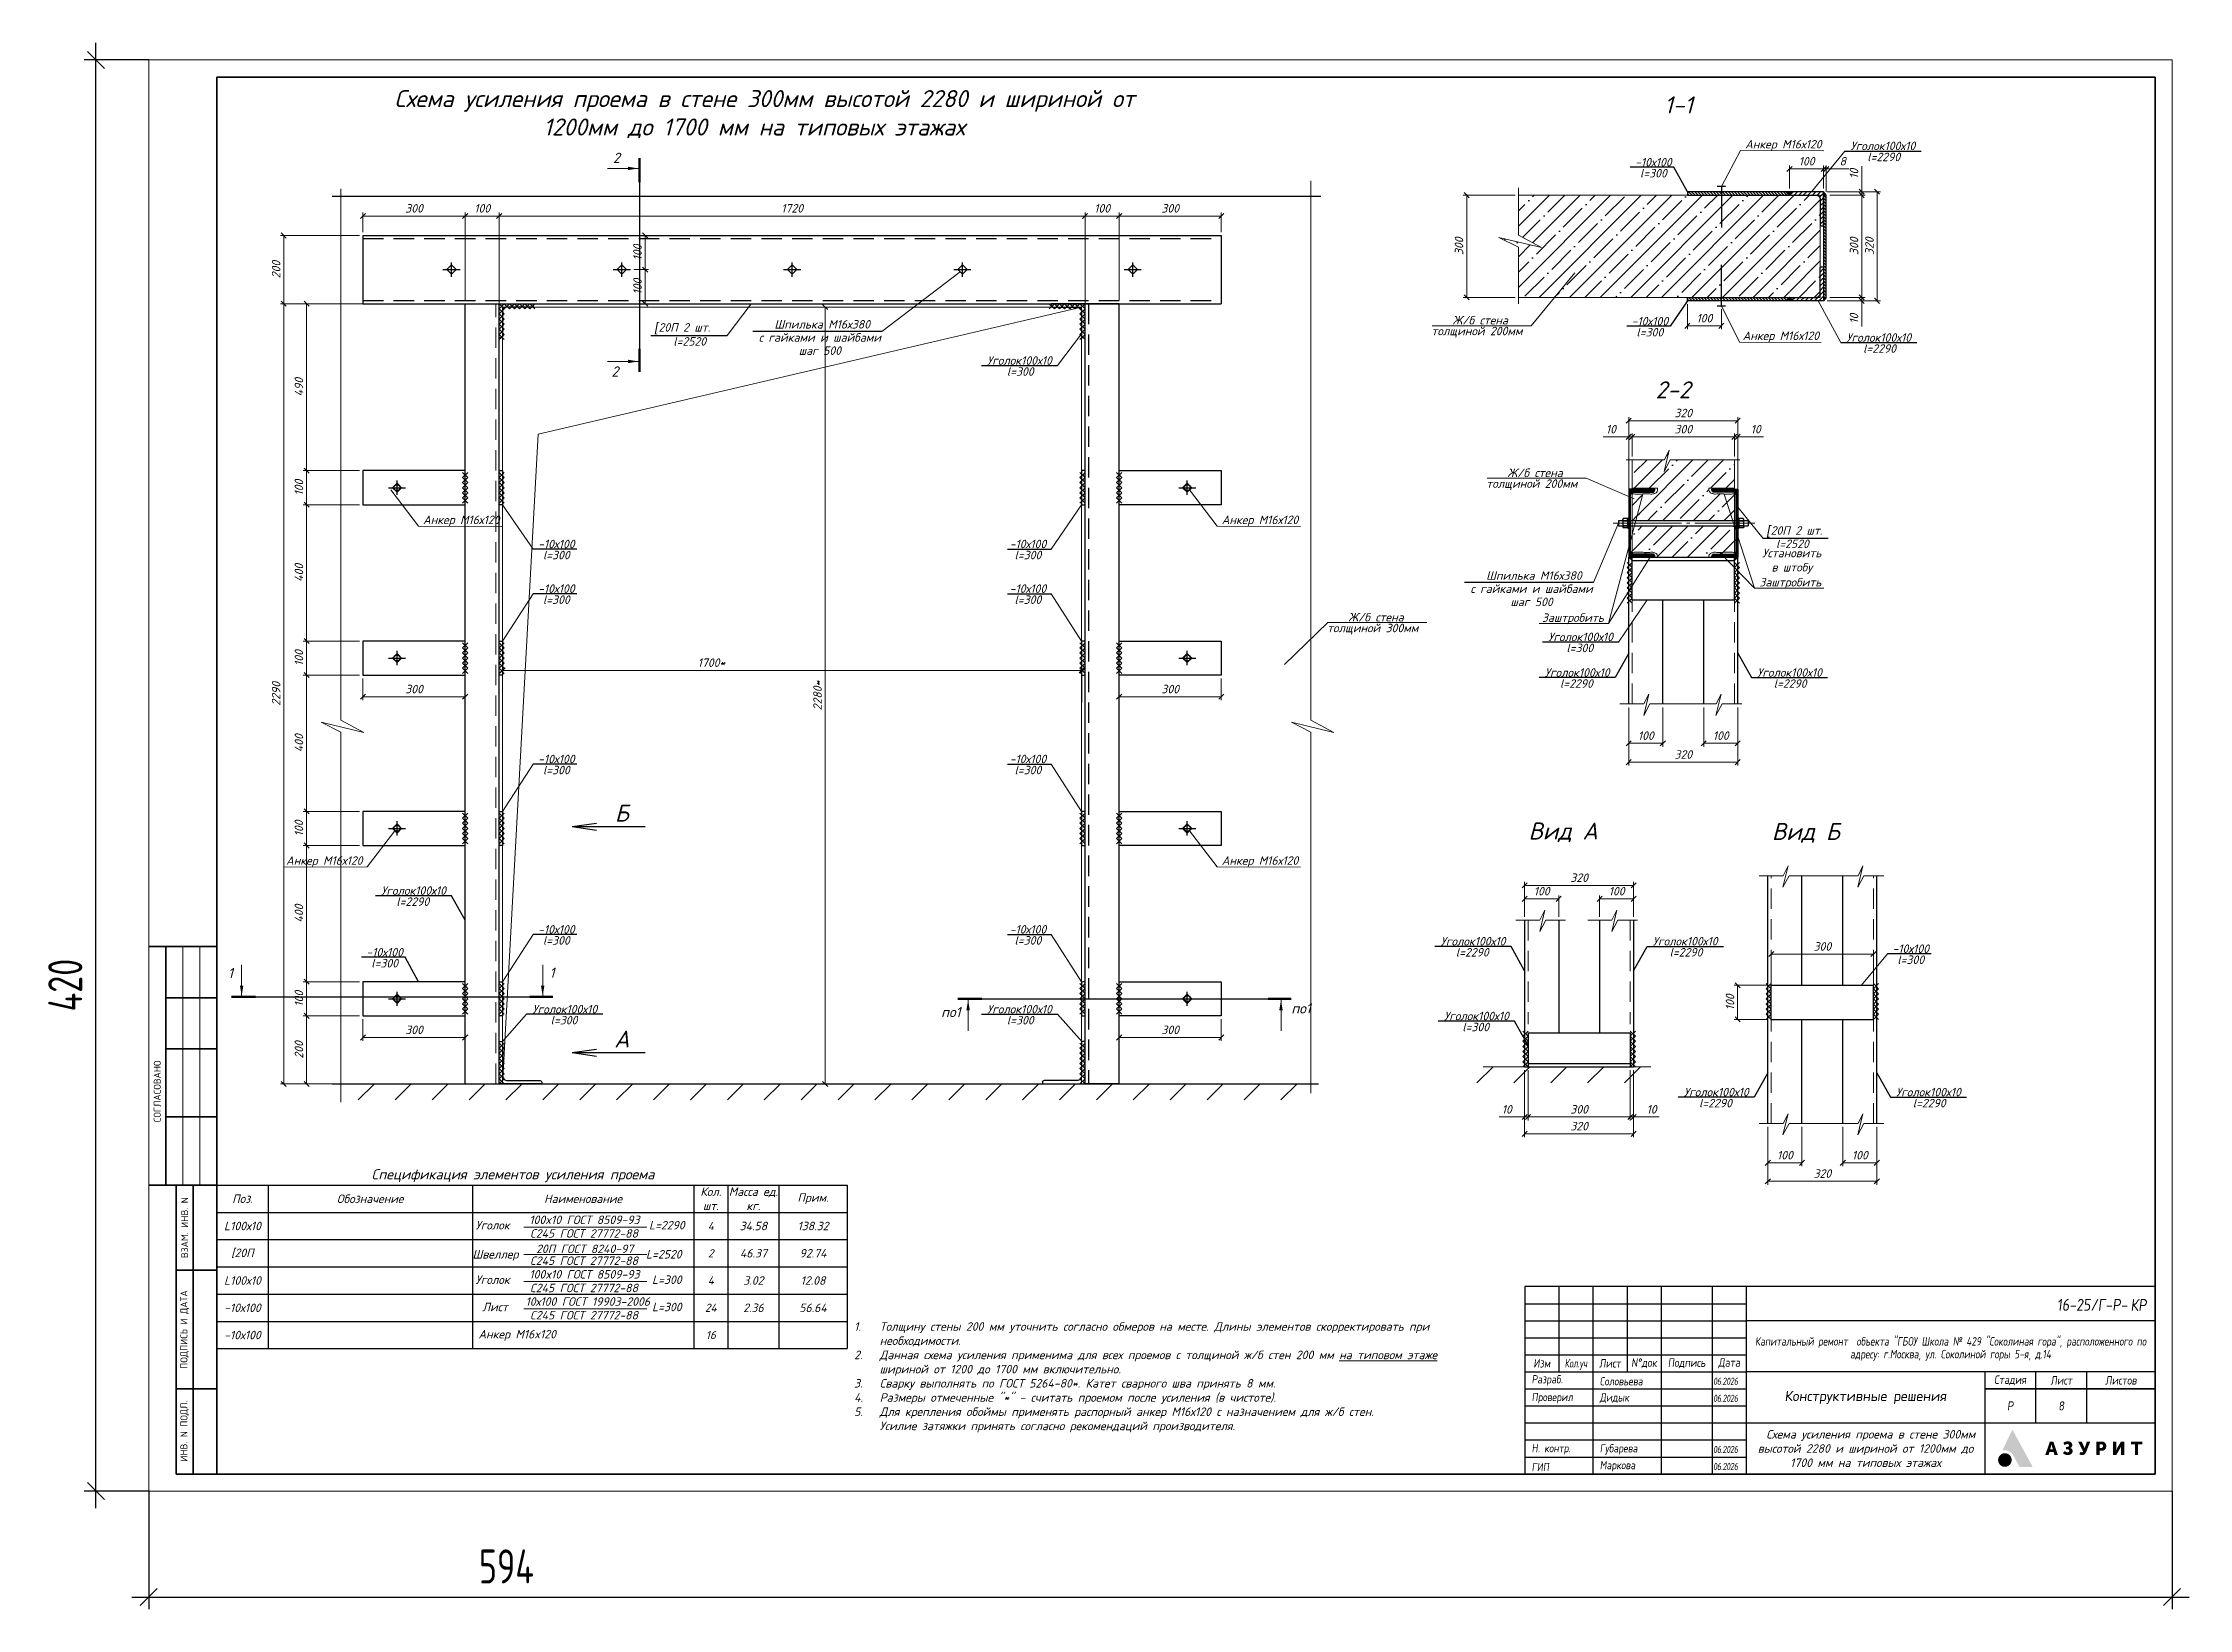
# Model space of a CAD drawing. Header units: millimetres. Extents: x 19346 to 188849, y 18183 to 1386204.
# Drawn here: x 152280 to 158581, y 25514 to 30110 of the extents above; entities that cross this region are included whole.
import ezdxf
from ezdxf.enums import TextEntityAlignment as Align

# ---------------------------------------------------------------- set-up
doc = ezdxf.new("R2010")
doc.units = ezdxf.units.MM
doc.linetypes.add('GOST2.303 5', pattern=[24, 20, -1.5, 1, -1.5])
doc.linetypes.add('Пунктир 2мм', pattern=[3, 2, -1])
doc.layers.get('DEFPOINTS').update_dxf_attribs({"color": 1})
for name, color, linetype, lineweight in [('013', 7, 'Continuous', 13), ('030', 7, 'Continuous', 30), ('_TEXT', 7, 'Continuous', 30), ('Размер', 140, 'Continuous', 13), ('Разрезы', 54, 'Continuous', 20), ('ТЕКСТ', 214, 'Continuous', 20)]:
    doc.layers.add(name, color=color, linetype=linetype, lineweight=lineweight)
doc.layers.add('_STAMP', color=7, linetype='Continuous')
doc.layers.add('ФВ-5', color=7, linetype='Continuous')
doc.styles.add('10', font='isocpeui.ttf', dxfattribs={"height": 25})
doc.styles.add('100', font='isocpeui.ttf', dxfattribs={"height": 250})
doc.styles.add('GOST', font='isocpeur.TTF')
doc.styles.add('ISOCPEUR', font='isocpeur.TTF', dxfattribs={"width": 0.85, "oblique": 7})
doc.styles.add('БДА100', font='romand.shx', dxfattribs={"width": 0.7})
doc.dimstyles.new('10', dxfattribs={"dimtxt": 37.5, "dimasz": 15, "dimexe": 10, "dimexo": 10, "dimgap": 10, "dimtad": 1, "dimtxsty": '10', "dimblk": 'OBLIQUE', "dimcen": 2.5, "dimadec": 0, "dimazin": 0, "dimtfac": 1, "dimtmove": 0, "dimatfit": 3, "dimfxl": 1, "dimlwd": 15, "dimlwe": 15, "dimarcsym": 0})
doc.dimstyles.new('БДА1', dxfattribs={"dimtxt": 2, "dimasz": 1, "dimexe": 0.7, "dimexo": 0, "dimgap": 0.8, "dimtad": 1, "dimdec": 0, "dimrnd": 1, "dimzin": 0, "dimdsep": 46, "dimtxsty": 'БДА100', "dimblk": 'OBLIQUE', "dimcen": 2, "dimdle": 1, "dimadec": 0, "dimazin": 0, "dimtfac": 1, "dimtdec": 0, "dimtmove": 1, "dimatfit": 3, "dimldrblk": 'NONE', "dimfxl": 0.7, "dimtolj": 1, "dimtzin": 0, "dimlwd": -1, "dimlwe": -1, "dimarcsym": 0})
pattern_1 = [(45, (13699.287, 169.936), (-6.7351921, 6.7351921), [])]
pattern_2 = [(45, (13699.287, 69.936), (-6.7351921, 6.7351921), [])]

msp = doc.modelspace()

# ---------------------------------------------------------------- texts
at = {"style": '100'}
for s, p in [('Уголок', (153600.588, 26640.537)), ('100x10 ГОСТ 8509-93', (153870.161, 26656.417)), ('L=2290', (154112.076, 26640.537)), ('С245 ГОСТ 27772-88', (153868.974, 26616.369)), ('Швеллер', (153608.942, 26555.193)), ('С245 ГОСТ 27772-88', (153868.974, 26536.369)), ('20П ГОСТ 8240-97', (153870.94, 26571.073)), ('L=2520', (154103.133, 26555.193)), ('Уголок', (153600.588, 26480.537)), ('С245 ГОСТ 27772-88', (153868.974, 26456.369)), ('100x10 ГОСТ 8509-93', (153870.161, 26496.417)), ('L=300', (154112.076, 26480.537)), ('Лист', (153607.907, 26400.537)), ('10х100 ГОСТ 19903-2006', (153879.883, 26416.417)), ('L=300', (154112.076, 26400.537)), ('С245 ГОСТ 27772-88', (153868.974, 26376.369)), ('Анкер М16x120 ', (153680.663, 26320.681))]:
    msp.add_text(s, height=25, dxfattribs=at).set_placement(p, align=Align.MIDDLE_CENTER)
at = {"color": 0, "lineweight": 9}
for s, insert, char_height, width, attachment_point, style in [('\\pxi1.23419;Схема усиления проема в стене 300мм высотой 2280 и шириной от 1200мм до 1700 мм на типовых этажах', (154368.041, 29901.229), 50, 2395.44136, 5, '10'), ('\\pxi1.23419;1-1', (157051.562, 29928.351), 50, 2395.44136, 5, '10'), ('\\pxi1.23419;Ж/б стена ', (156484.694, 29296.471), 25, 2395.44136, 5, '10'), ('\\pxi1.23419;толщиной 200мм', (156475.006, 29261.404), 25, 2395.44136, 5, '10'), ('\\pxi1.23419;2-2', (157035.233, 29092.118), 50, 295.72287, 5, '10'), ('\\pxi1.23419;Ж/б стена ', (156645.712, 28848.642), 25, 2395.44136, 5, '10'), ('\\pxi1.23419;толщиной 200мм', (156636.024, 28813.575), 25, 2395.44136, 5, '10'), ('\\pxi1.23419;Ж/б стена ', (156178.686, 28424.894), 25, 2395.44136, 5, '10'), ('\\pxi1.23419;толщиной 300мм', (156168.999, 28389.827), 25, 2395.44136, 5, '10'), ('\\pxi1.23419; Б', (153933.062, 27850.061), 50, 295.72287, 5, '10'), ('\\pxi1.23419;Вид А', (156712.651, 27793.472), 50, 295.72287, 5, '10'), ('\\pxi1.23419;Вид Б', (157425.103, 27791.937), 50, 295.72287, 5, '10'), ('\\pxi1.23419; А', (153933.062, 27186.909), 50, 295.72287, 5, '10'), ('\\pxi-3,l5.23419,t5.23419;1.^IТолщину стены 200 мм уточнить согласно обмеров на месте. Длины элементов скорректировать при необходимости.\\P2.^IДанная схема усиления применима для всех проемов с толщиной ж/б стен 200 мм {\\Lна типовом этаже} шириной от 1200 до 1700 мм включительно. \\P3.^IСварку выполнять по ГОСТ 5264-80*. Катет сварного шва принять 8 мм.\\P4.^IРазмеры отмеченные "*" - считать проемом после усиления (в чистоте).\\P5.^IДля крепления обоймы применять распорный анкер М16х120 с назначением для ж/б стен.\\P^IУсилие затяжки принять согласно рекомендаций производителя.', (154606.081, 26193.969), 25, 1840.54729, 4, '10'), ('8', (158206.186, 26110.225), 27, 150, 5, 'ISOCPEUR'), ('\\pxi1.23419;Схема усиления проема в стене 300мм высотой 2280 и шириной от 1200мм до 1700 мм на типовых этажах', (157631.186, 25985.225), 25, 700, 5, '10')]:
    msp.add_mtext(s, dxfattribs=dict(at, insert=insert, char_height=char_height, width=width, attachment_point=attachment_point, style=style))
at = {"ltscale": 100, "char_height": 25, "attachment_point": 5, "style": '10'}
for s, insert in [('Анкер М16х120', (157390.005, 29809.601)), ('Уголок100х10', (157682.28, 29808.082)), ('-10х100', (157008.476, 29760.23)), ('l=300', (157008.476, 29727.856)), ('l=2290', (157684.687, 29775.708)), ('-10х100', (156998.088, 29293.604)), ('{\\fArial|b0|i1|c204|p34;\\H1.08333x;[}20П 2 шт.', (154158.221, 29272.384)), ('l=2520', (154179.241, 29234.395)), ('с гайками и шайбами', (154561.417, 29245.917)), ('Шпилька М16х380', (154568.207, 29284.473)), ('l=300', (156998.088, 29261.229)), ('Анкер М16х120', (157382.716, 29247.524)), ('Уголок100х10', (157670.07, 29245.647)), ('шаг 500', (154561.417, 29207.217)), ('Уголок100х10', (155147.322, 29178.237)), ('l=2290', (157672.477, 29213.272)), ('l=300', (155149.729, 29145.863)), ('Анкер М16х120', (153508.546, 28707.29)), ('Анкер М16х120', (155853.546, 28707.29)), ('{\\fArial|b0|i1|c204|p34;\\H1.08333x;[}20П 2 шт.', (157423.38, 28676.327)), ('-10х100', (153787.702, 28639.684)), ('l=300', (153787.702, 28607.309)), ('-10х100', (155172.232, 28639.684)), ('l=300', (155172.232, 28607.309)), ('Установить \\Pв штобу', (157414.922, 28588.934)), ('l=2520 ', (157416.591, 28640.307)), ('Шпилька М16х380', (156657.689, 28547.065)), ('-10х100', (153787.702, 28508.75)), ('l=300', (153787.702, 28476.375)), ('-10х100', (155172.232, 28508.75)), ('l=300', (155172.232, 28476.375)), ('с гайками и шайбами', (156650.9, 28508.509)), ('шаг 500', (156650.9, 28469.809)), ('Заштробить', (157410.522, 28524.216)), ('Заштробить', (156771.974, 28420.195)), ('Уголок100х10', (156794.895, 28367.101)), ('l=300', (156792.488, 28334.726)), ('Уголок100х10', (156784.895, 28262.495)), ('l=2290', (156782.488, 28230.12)), ('Уголок100х10', (157408.241, 28262.495)), ('l=2290', (157410.008, 28230.12)), ('-10х100', (153787.702, 28008.75)), ('l=300', (153787.702, 27976.375)), ('-10х100', (155172.232, 28008.75)), ('l=300', (155172.232, 27976.375)), ('Анкер М16х120', (153106.389, 27707.29)), ('Анкер М16х120', (155853.546, 27707.29)), ('Уголок100х10', (153368.614, 27622.544)), ('l=2290', (153366.207, 27590.169)), ('-10х100', (153787.702, 27508.75)), ('l=300', (153787.702, 27476.375)), ('-10х100', (155172.232, 27508.75)), ('l=300', (155172.232, 27476.375)), ('Уголок100х10', (156479.17, 27473.836)), ('Уголок100х10', (157101.876, 27473.836)), ('-10х100', (153283.619, 27441.746)), ('l=300', (153283.619, 27409.371)), ('l=2290', (156476.763, 27441.462)), ('l=2290', (157104.283, 27441.462)), ('-10х100', (157764.044, 27452.053)), ('l=300', (157764.044, 27419.678)), ('Уголок100х10', (153812.612, 27274.645)), ('Уголок100х10', (155147.322, 27274.645)), ('l=300', (153810.205, 27242.271)), ('l=300', (155149.729, 27242.271)), ('Уголок100х10', (156489.17, 27254.571)), ('l=300', (156486.763, 27222.196)), ('Уголок100х10', (157193.238, 27031.244)), ('Уголок100х10', (157815.944, 27031.244)), ('l=2290', (157190.83, 26998.87)), ('l=2290', (157818.351, 26998.87))]:
    msp.add_mtext(s, dxfattribs=dict(at, insert=insert))
at = {"layer": 'ТЕКСТ', "style": '100'}
msp.add_text('Спецификация элементов усиления проема', height=30, dxfattribs=at).set_placement((153245.099, 26774.971))

# ---------------------------------------------------------------- blocks, each defined once
blk = doc.blocks.new('_OBLIQUE')
at = {"color": 0, "linetype": 'ByBlock'}
blk.add_line((-0.5, -0.5), (0.5, 0.5), dxfattribs=at)
blk = doc.blocks.new('*D17')
at = {"layer": 'DEFPOINTS', "color": 0, "transparency": 16777216}
for p, q in [((0, 0), (0, -34.62)), ((594, 0), (594, -34.62)), ((-5, -31.12), (599, -31.12))]:
    blk.add_line(p, q, dxfattribs=at)
for p in [(0, 0), (594, 0), (594, -31.12)]:
    blk.add_point(p, dxfattribs=at)
at = {"layer": 'DEFPOINTS', "color": 0, "transparency": 16777216, "xscale": 5, "yscale": 5, "zscale": 5, "rotation": 180}
blk.add_blockref('_OBLIQUE', (0, -31.12), dxfattribs=at)
at = {"layer": 'DEFPOINTS', "color": 0, "transparency": 16777216, "xscale": 5, "yscale": 5, "zscale": 5}
blk.add_blockref('_OBLIQUE', (594, -31.12), dxfattribs=at)
at = {"layer": 'DEFPOINTS', "color": 0, "lineweight": 0, "transparency": 16777216, "insert": (105, -22.12), "char_height": 10, "attachment_point": 5, "style": 'БДА100'}
blk.add_mtext('\\A1;594', dxfattribs=at)
blk = doc.blocks.new('_None')
blk = doc.blocks.new('*D18')
at = {"layer": 'DEFPOINTS', "color": 0, "transparency": 16777216}
for p, q in [((-15.52, -5), (-15.52, 425)), ((0, 420), (-19.02, 420)), ((0, 0), (-19.02, 0))]:
    blk.add_line(p, q, dxfattribs=at)
for p in [(-15.52, 420), (0, 420), (0, 0)]:
    blk.add_point(p, dxfattribs=at)
at = {"layer": 'DEFPOINTS', "color": 0, "transparency": 16777216, "xscale": 5, "yscale": 5, "zscale": 5}
for p, rotation in [((-15.52, 420), 90), ((-15.52, 0), 270)]:
    blk.add_blockref('_OBLIQUE', p, dxfattribs=dict(at, rotation=rotation))
at = {"layer": 'DEFPOINTS', "color": 0, "lineweight": 0, "transparency": 16777216, "insert": (-24.52, 148.5), "char_height": 10, "attachment_point": 5, "rotation": 90, "style": 'БДА100'}
blk.add_mtext('\\A1;420', dxfattribs=at)
blk = doc.blocks.new('Логотип Азурит')
at = {"layer": '_STAMP', "linetype": 'Continuous', "true_color": 0x2a3756}
h = blk.add_hatch(color=159, dxfattribs=at)
h.dxf.hatch_style = 1
h.paths.add_polyline_path([(-39.4, 8.5), (-40.02, 9.65), (-40.61, 10.74), (-41.14, 11.7), (-41.62, 12.59), (-41.79, 12.89), (-41.86, 13.01), (-41.91, 12.94), (-41.99, 12.78), (-42.39, 11.96), (-42.77, 11.18), (-43.09, 10.5), (-43.47, 9.72), (-44.18, 8.26), (-44.5, 7.6), (-44.73, 7.14), (-44.85, 6.9), (-44.7, 6.93), (-44.51, 6.95), (-44.27, 6.97), (-44.09, 6.97), (-43.91, 6.96), (-43.74, 6.94), (-43.56, 6.91), (-43.39, 6.87), (-43.22, 6.81), (-43.05, 6.75), (-42.89, 6.68), (-42.73, 6.59), (-42.58, 6.5), (-42.43, 6.4), (-42.29, 6.29), (-42.15, 6.17), (-42.03, 6.04), (-41.91, 5.91), (-41.79, 5.77), (-41.72, 5.65), (-41.63, 5.5), (-41.3, 4.9), (-41.02, 4.39), (-40.57, 3.56), (-40.05, 2.59), (-39.78, 2.11), (-37.86, 2.11), (-36.5, 2.11), (-35.94, 2.12), (-36.48, 3.13), (-36.82, 3.75), (-37.16, 4.37), (-37.67, 5.33), (-38.2, 6.3), (-38.54, 6.93), (-38.87, 7.53)])
h = blk.add_hatch(color=159, dxfattribs=at)
h.dxf.hatch_style = 1
h.paths.add_polyline_path([(-29.3, 7.88), (-29.63, 8.84), (-29.86, 9.53), (-30.37, 9.54), (-30.87, 9.54), (-30.93, 9.38), (-31.26, 8.4), (-31.64, 7.27), (-31.97, 6.31), (-32.19, 5.64), (-32.05, 5.63), (-31.71, 5.62), (-31.23, 5.62), (-31.11, 6.03), (-30.99, 6.44), (-30.37, 6.44), (-29.75, 6.44), (-29.63, 6.03), (-29.52, 5.62), (-29.03, 5.62), (-28.54, 5.62), (-28.6, 5.8), (-28.93, 6.79)])
h.paths.add_polyline_path([(-30.77, 7.21), (-30.74, 7.31), (-30.56, 7.93), (-30.43, 8.43), (-30.39, 8.59), (-30.37, 8.65), (-30.35, 8.64), (-30.31, 8.45), (-30.22, 8.08), (-30.11, 7.66), (-30.01, 7.33), (-29.97, 7.21), (-30.37, 7.21)], flags=16)
h = blk.add_hatch(color=159, dxfattribs=at)
h.dxf.hatch_style = 1
h.paths.add_polyline_path([(-24.39, 7.35), (-24.47, 7.43), (-24.56, 7.5), (-24.66, 7.56), (-24.81, 7.65), (-24.74, 7.69), (-24.65, 7.75), (-24.55, 7.86), (-24.45, 7.97), (-24.38, 8.09), (-24.35, 8.18), (-24.32, 8.25), (-24.31, 8.34), (-24.3, 8.45), (-24.3, 8.65), (-24.31, 8.73), (-24.34, 8.82), (-24.41, 8.99), (-24.51, 9.14), (-24.63, 9.28), (-24.78, 9.39), (-24.95, 9.48), (-25.13, 9.55), (-25.34, 9.59), (-25.56, 9.6), (-25.74, 9.6), (-25.91, 9.58), (-26.08, 9.55), (-26.23, 9.51), (-26.39, 9.46), (-26.53, 9.39), (-26.67, 9.32), (-26.8, 9.23), (-26.9, 9.15), (-26.81, 8.98), (-26.64, 8.66), (-26.54, 8.5), (-26.51, 8.5), (-26.46, 8.54), (-26.35, 8.61), (-26.21, 8.67), (-26.07, 8.73), (-25.93, 8.77), (-25.82, 8.79), (-25.72, 8.79), (-25.62, 8.79), (-25.53, 8.76), (-25.46, 8.73), (-25.39, 8.68), (-25.34, 8.62), (-25.3, 8.55), (-25.26, 8.45), (-25.26, 8.36), (-25.27, 8.27), (-25.32, 8.18), (-25.36, 8.13), (-25.39, 8.08), (-25.44, 8.05), (-25.49, 8.02), (-25.63, 7.99), (-25.84, 7.98), (-26.1, 7.97), (-26.1, 7.6), (-26.1, 7.24), (-25.78, 7.23), (-25.54, 7.21), (-25.45, 7.2), (-25.38, 7.18), (-25.33, 7.15), (-25.28, 7.12), (-25.25, 7.08), (-25.21, 7.02), (-25.19, 6.96), (-25.17, 6.9), (-25.17, 6.76), (-25.18, 6.7), (-25.2, 6.64), (-25.23, 6.58), (-25.26, 6.53), (-25.31, 6.49), (-25.37, 6.45), (-25.44, 6.43), (-25.52, 6.41), (-25.69, 6.39), (-25.78, 6.39), (-25.87, 6.41), (-26, 6.45), (-26.16, 6.51), (-26.3, 6.6), (-26.43, 6.69), (-26.53, 6.76), (-26.77, 6.45), (-26.93, 6.26), (-26.97, 6.2), (-26.98, 6.15), (-26.97, 6.11), (-26.94, 6.07), (-26.82, 5.97), (-26.62, 5.84), (-26.41, 5.73), (-26.19, 5.65), (-25.97, 5.59), (-25.78, 5.57), (-25.53, 5.57), (-25.3, 5.58), (-25.12, 5.61), (-24.99, 5.65), (-24.87, 5.71), (-24.75, 5.78), (-24.64, 5.85), (-24.54, 5.94), (-24.45, 6.03), (-24.37, 6.13), (-24.31, 6.23), (-24.25, 6.37), (-24.21, 6.51), (-24.2, 6.66), (-24.2, 6.82), (-24.21, 6.94), (-24.24, 7.06), (-24.28, 7.16), (-24.33, 7.26)])
h = blk.add_hatch(color=159, dxfattribs=at)
h.dxf.hatch_style = 1
h.paths.add_polyline_path([(-19.61, 8.04), (-19.36, 8.68), (-19.14, 9.22), (-19.03, 9.53), (-19.17, 9.54), (-19.52, 9.54), (-20.02, 9.54), (-20.05, 9.44), (-20.31, 8.65), (-20.59, 7.81), (-20.63, 7.68), (-20.66, 7.62), (-20.67, 7.61), (-20.7, 7.67), (-20.82, 7.97), (-21.01, 8.4), (-21.34, 9.1), (-21.54, 9.54), (-22.06, 9.54), (-22.58, 9.54), (-22.4, 9.17), (-21.88, 8.17), (-21.32, 7.06), (-21.11, 6.63), (-21.09, 6.56), (-21.1, 6.52), (-21.15, 6.45), (-21.21, 6.41), (-21.28, 6.38), (-21.37, 6.37), (-21.45, 6.37), (-21.55, 6.39), (-21.64, 6.43), (-21.74, 6.49), (-21.82, 6.53), (-21.86, 6.49), (-21.92, 6.39), (-22.11, 6.05), (-22.23, 5.85), (-22.18, 5.81), (-22.08, 5.75), (-21.95, 5.69), (-21.81, 5.63), (-21.69, 5.59), (-21.51, 5.57), (-21.31, 5.57), (-21.12, 5.59), (-20.97, 5.62), (-20.88, 5.66), (-20.79, 5.71), (-20.71, 5.77), (-20.63, 5.84), (-20.56, 5.93), (-20.48, 6.02), (-20.35, 6.23), (-20.28, 6.35), (-20.21, 6.51), (-19.92, 7.25)])
h = blk.add_hatch(color=159, dxfattribs=at)
h.dxf.hatch_style = 1
h.paths.add_polyline_path([(-14.46, 7.53), (-14.41, 7.64), (-14.37, 7.74), (-14.33, 7.96), (-14.31, 8.19), (-14.32, 8.41), (-14.37, 8.63), (-14.45, 8.83), (-14.5, 8.93), (-14.55, 9.02), (-14.62, 9.1), (-14.69, 9.18), (-14.81, 9.29), (-14.92, 9.37), (-15.06, 9.43), (-15.21, 9.49), (-15.33, 9.52), (-15.49, 9.53), (-16.3, 9.54), (-17.21, 9.54), (-17.21, 7.58), (-17.21, 5.62), (-16.73, 5.62), (-16.25, 5.62), (-16.25, 6.23), (-16.25, 6.83), (-15.87, 6.83), (-15.58, 6.84), (-15.35, 6.86), (-15.17, 6.91), (-14.99, 6.98), (-14.83, 7.08), (-14.69, 7.2), (-14.56, 7.36)])
h.paths.add_polyline_path([(-15.6, 7.68), (-15.67, 7.66), (-15.95, 7.66), (-16.25, 7.66), (-16.25, 8.2), (-16.25, 8.74), (-15.93, 8.73), (-15.64, 8.72), (-15.57, 8.7), (-15.51, 8.67), (-15.42, 8.6), (-15.35, 8.51), (-15.32, 8.45), (-15.3, 8.39), (-15.29, 8.19), (-15.29, 8.07), (-15.3, 8), (-15.32, 7.94), (-15.35, 7.88), (-15.39, 7.82), (-15.43, 7.78), (-15.53, 7.71)], flags=16)
h = blk.add_hatch(color=159, dxfattribs=at)
h.dxf.hatch_style = 1
h.paths.add_polyline_path([(-10.09, 7.82), (-9.98, 8.03), (-9.94, 8.12), (-9.95, 7.93), (-9.96, 7.49), (-9.97, 6.69), (-9.97, 5.62), (-9.5, 5.62), (-9.04, 5.62), (-9.04, 7.58), (-9.04, 9.54), (-9.51, 9.54), (-9.99, 9.54), (-10.36, 8.91), (-10.84, 8.1), (-11.03, 7.78), (-11.26, 7.34), (-11.37, 7.13), (-11.42, 7.05), (-11.41, 7.31), (-11.39, 7.78), (-11.39, 8.55), (-11.39, 9.54), (-11.86, 9.54), (-12.34, 9.54), (-12.34, 7.58), (-12.34, 5.62), (-11.86, 5.62), (-11.37, 5.62), (-11.18, 5.95), (-10.61, 6.89), (-10.31, 7.42)])
h = blk.add_hatch(color=159, dxfattribs=at)
h.dxf.hatch_style = 1
h.paths.add_polyline_path([(-3.74, 9.14), (-3.74, 9.54), (-5.42, 9.54), (-7.09, 9.54), (-7.09, 9.14), (-7.09, 8.74), (-6.5, 8.74), (-5.9, 8.74), (-5.9, 7.18), (-5.9, 5.62), (-5.43, 5.62), (-4.95, 5.62), (-4.95, 7.18), (-4.95, 8.74), (-4.35, 8.74), (-3.74, 8.74)])
at = {"layer": '_STAMP', "linetype": 'Continuous', "true_color": 0x1447b7}
h = blk.add_hatch(color=162, dxfattribs=at)
h.dxf.hatch_style = 1
h.paths.add_polyline_path([(-42.09, 4.22), (-42.11, 4.4), (-42.15, 4.58), (-42.2, 4.76), (-42.27, 4.93), (-42.35, 5.1), (-42.45, 5.26), (-42.57, 5.41), (-42.7, 5.55), (-42.8, 5.64), (-42.91, 5.72), (-43.14, 5.86), (-43.38, 5.97), (-43.63, 6.05), (-43.89, 6.09), (-44.15, 6.1), (-44.42, 6.07), (-44.55, 6.04), (-44.68, 6.01), (-44.87, 5.94), (-45.05, 5.85), (-45.22, 5.74), (-45.37, 5.62), (-45.51, 5.49), (-45.63, 5.35), (-45.75, 5.19), (-45.84, 5.03), (-45.92, 4.85), (-45.98, 4.67), (-46.03, 4.49), (-46.06, 4.29), (-46.07, 4.1), (-46.05, 3.9), (-46.02, 3.7), (-45.97, 3.51), (-45.92, 3.37), (-45.87, 3.24), (-45.8, 3.11), (-45.72, 2.99), (-45.64, 2.88), (-45.54, 2.77), (-45.44, 2.67), (-45.33, 2.57), (-45.22, 2.49), (-45.1, 2.41), (-44.98, 2.34), (-44.85, 2.28), (-44.72, 2.22), (-44.58, 2.18), (-44.44, 2.15), (-44.3, 2.13), (-44.05, 2.12), (-43.8, 2.14), (-43.57, 2.19), (-43.34, 2.26), (-43.12, 2.37), (-42.92, 2.5), (-42.73, 2.65), (-42.56, 2.83), (-42.44, 2.99), (-42.34, 3.15), (-42.26, 3.32), (-42.19, 3.49), (-42.14, 3.67), (-42.11, 3.85), (-42.09, 4.03)])
blk = doc.blocks.new('_Azurit_Stamp')
at = {"layer": '_STAMP'}
for p, q in [((-175, 55), (-175, 30)), ((-165, 55), (-165, 0)), ((-155, 55), (-155, 30)), ((-145, 55), (-145, 0)), ((-130, 55), (-130, 0)), ((-120, 55), (-120, 0)), ((-185, 50), (-120, 50)), ((-185, 45), (-120, 45)), ((0, 45), (-120, 45)), ((-185, 40), (-120, 40)), ((-185, 35), (-120, 35)), ((-185, 30), (-120, 30)), ((0, 30), (-120, 30)), ((-50, 30), (-50, 0)), ((-35, 25), (-35, 30)), ((-20, 25), (-20, 30)), ((-185, 25), (-120, 25)), ((-185, 20), (-120, 20)), ((-50, 25), (-35, 25)), ((-35, 25), (-50, 25)), ((-35, 25), (-20, 25)), ((-35, 15), (-35, 25)), ((-20, 25), (-35, 25)), ((-20, 25), (0, 25)), ((-20, 15), (-20, 25)), ((0, 25), (-20, 25)), ((-185, 15), (-120, 15)), ((-120, 15), (0, 15)), ((-185, 10), (-120, 10)), ((-185, 5), (-120, 5))]:
    blk.add_line(p, q, dxfattribs=at)
blk.add_lwpolyline([(-185, 0), (0, 0), (0, 55), (-185, 55)], close=True, dxfattribs=at)
at = {"linetype": 'Continuous'}
blk.add_blockref('Логотип Азурит', (0, 0), dxfattribs=at)
at = {"color": 0, "lineweight": 9, "insert": (-42.5, 20), "char_height": 2.7, "width": 15, "attachment_point": 5, "style": 'ISOCPEUR'}
blk.add_mtext('Р', dxfattribs=at)
at = {"layer": '_TEXT', "color": 1, "style": 'ISOCPEUR', "oblique": 7, "width": 0.85}
blk.add_text('КР ', height=3.5, dxfattribs=at).set_placement((-7.2, 49.62), align=Align.MIDDLE_LEFT)
at = {"layer": '_TEXT', "color": 5, "line_spacing_factor": 0.9, "style": 'ISOCPEUR'}
for s, width, heights, insert, char_height, attachment_point in [('16-25/Г-Р-', 69.1586, [9.61], (-8.07, 49.66), 3.5, 6), ('{\\Q8;\\W0.8;\\C7;Капитальный ремонт  объекта "ГБОУ Школа № 429 "Соколиная гора", расположенного по адресу: г.Москва, ул. Соколиной горы 5-я, д.14}', 120, [14.01], (-60, 36.73), 2.5, 5), ('{\\W1;Конструктивные решения}', 69.1586, [14.57], (-85, 22.5), 3, 5)]:
    blk.add_mtext_dynamic_manual_height_columns(s, width=width, gutter_width=0, heights=heights, dxfattribs=dict(at, insert=insert, char_height=char_height, attachment_point=attachment_point))
at = {"layer": '_TEXT', "style": 'ISOCPEUR'}
for s, width, insert, char_height, attachment_point in [('Изм', 10, (-180, 32.5), 2.5, 5), ('{\\W0.7;Кол.уч}', 10, (-170, 32.17), 2.5, 5), ('Лист', 10, (-160, 32.5), 2.5, 5), ('N%%Dдок', 10, (-150, 32.5), 2.5, 5), ('Подпись', 10, (-137.5, 32.5), 2.5, 5), ('Дата', 10, (-125, 32.5), 2.5, 5), ('Разраб.', 20, (-183, 27.5), 2.4, 4), ('Стадия', 15, (-42.5, 27.5), 2.5, 5), ('Лист', 15, (-27.5, 27.5), 2.5, 5), ('Листов', 15, (-10, 27.5), 2.5, 5), ('Проверил', 20, (-183, 22.27), 2.4, 4), ('Н. контр.', 20, (-183, 7.27), 2.4, 4), ('ГИП', 20, (-183, 2.04), 2.4, 4)]:
    blk.add_mtext_dynamic_manual_height_columns(s, width=width, gutter_width=12.5, heights=[0], dxfattribs=dict(at, insert=insert, char_height=char_height, attachment_point=attachment_point))
at = {"layer": '_TEXT', "color": 1, "attachment_point": 4, "style": 'ISOCPEUR'}
for s, width, insert, char_height in [('Соловьева', 19.0361, (-163, 27.23), 2.4), ('{\\W0.82;\\T0.92;06.2026}', 7.4894, (-129.7, 27.23), 2.1), ('{\\W0.82;\\T0.92;06.2026}', 7.4894, (-129.7, 22.23), 2.1), ('{\\W0.82;\\T0.92;06.2026}', 7.4894, (-129.7, 7.23), 2.1), ('{\\W0.82;\\T0.92;06.2026}', 7.4894, (-129.7, 2.23), 2.1)]:
    blk.add_mtext_dynamic_manual_height_columns(s, width=width, gutter_width=12.5, heights=[0], dxfattribs=dict(at, insert=insert, char_height=char_height))
at = {"layer": '_TEXT', "color": 5, "char_height": 2.4, "attachment_point": 4, "style": 'ISOCPEUR'}
for s, insert in [('Дидык', (-163, 22.23)), ('Губарева', (-163, 7.23)), ('Маркова', (-163, 2.29))]:
    blk.add_mtext_dynamic_manual_height_columns(s, width=19.0361, gutter_width=12.5, heights=[0], dxfattribs=dict(at, insert=insert))
blk = doc.blocks.new('*D467')
at = {"color": 0, "lineweight": 15, "ltscale": 100, "transparency": 16777216}
for p, q in [((153210, 29345), (152977.5, 29345)), ((152987.5, 27055), (152987.5, 29345)), ((153145, 27055), (152977.5, 27055))]:
    blk.add_line(p, q, dxfattribs=at)
at = {"layer": 'DEFPOINTS', "color": 0, "ltscale": 100, "transparency": 16777216}
for p in [(152987.5, 29345), (153220, 29345), (153155, 27055)]:
    blk.add_point(p, dxfattribs=at)
at = {"color": 0, "lineweight": 15, "ltscale": 100, "transparency": 16777216, "xscale": 15, "yscale": 15, "zscale": 15}
for p, rotation in [((152987.5, 29345), 90), ((152987.5, 27055), 270)]:
    blk.add_blockref('_OBLIQUE', p, dxfattribs=dict(at, rotation=rotation))
at = {"color": 0, "ltscale": 100, "transparency": 16777216, "insert": (152965, 28200), "char_height": 25, "attachment_point": 5, "rotation": 90, "style": '10'}
blk.add_mtext('2290', dxfattribs=at)
blk = doc.blocks.new('*D468')
at = {"color": 0, "lineweight": 15, "ltscale": 100, "transparency": 16777216}
for p, q in [((153620, 29165), (153620, 29612.3)), ((153620, 29602.3), (155340, 29602.3)), ((155340, 29355), (155340, 29612.3))]:
    blk.add_line(p, q, dxfattribs=at)
at = {"layer": 'DEFPOINTS', "color": 0, "ltscale": 100, "transparency": 16777216}
for p in [(155340, 29602.3), (155340, 29345), (153620, 29155)]:
    blk.add_point(p, dxfattribs=at)
at = {"color": 0, "lineweight": 15, "ltscale": 100, "transparency": 16777216, "xscale": 15, "yscale": 15, "zscale": 15, "rotation": 180}
blk.add_blockref('_OBLIQUE', (153620, 29602.3), dxfattribs=at)
at = {"color": 0, "lineweight": 15, "ltscale": 100, "transparency": 16777216, "xscale": 15, "yscale": 15, "zscale": 15}
blk.add_blockref('_OBLIQUE', (155340, 29602.3), dxfattribs=at)
at = {"color": 0, "ltscale": 100, "transparency": 16777216, "insert": (154480, 29624.9), "char_height": 25, "attachment_point": 5, "style": '10'}
blk.add_mtext('1720', dxfattribs=at)
blk = doc.blocks.new('*D491')
at = {"color": 0, "lineweight": 15, "ltscale": 100, "transparency": 16777216}
for p, q in [((153520, 29355), (153520, 29612.3)), ((153620, 29602.3), (153520, 29602.3)), ((153620, 29355), (153620, 29612.3))]:
    blk.add_line(p, q, dxfattribs=at)
at = {"layer": 'DEFPOINTS', "color": 0, "ltscale": 100, "transparency": 16777216}
for p in [(153520, 29602.3), (153520, 29345), (153620, 29345)]:
    blk.add_point(p, dxfattribs=at)
at = {"color": 0, "lineweight": 15, "ltscale": 100, "transparency": 16777216, "xscale": 15, "yscale": 15, "zscale": 15, "rotation": 180}
blk.add_blockref('_OBLIQUE', (153520, 29602.3), dxfattribs=at)
at = {"color": 0, "lineweight": 15, "ltscale": 100, "transparency": 16777216, "xscale": 15, "yscale": 15, "zscale": 15}
blk.add_blockref('_OBLIQUE', (153620, 29602.3), dxfattribs=at)
at = {"color": 0, "ltscale": 100, "transparency": 16777216, "insert": (153570, 29624.8), "char_height": 25, "attachment_point": 5, "style": '10'}
blk.add_mtext('100', dxfattribs=at)
blk = doc.blocks.new('*D492')
at = {"color": 0, "lineweight": 15, "ltscale": 100, "transparency": 16777216}
for p, q in [((155340, 29165), (155340, 29612.3)), ((155340, 29602.3), (155440, 29602.3)), ((155440, 29355), (155440, 29612.3))]:
    blk.add_line(p, q, dxfattribs=at)
at = {"layer": 'DEFPOINTS', "color": 0, "ltscale": 100, "transparency": 16777216}
for p in [(155440, 29602.3), (155440, 29345), (155340, 29155)]:
    blk.add_point(p, dxfattribs=at)
at = {"color": 0, "lineweight": 15, "ltscale": 100, "transparency": 16777216, "xscale": 15, "yscale": 15, "zscale": 15, "rotation": 180}
blk.add_blockref('_OBLIQUE', (155340, 29602.3), dxfattribs=at)
at = {"color": 0, "lineweight": 15, "ltscale": 100, "transparency": 16777216, "xscale": 15, "yscale": 15, "zscale": 15}
blk.add_blockref('_OBLIQUE', (155440, 29602.3), dxfattribs=at)
at = {"color": 0, "ltscale": 100, "transparency": 16777216, "insert": (155390, 29624.8), "char_height": 25, "attachment_point": 5, "style": '10'}
blk.add_mtext('100', dxfattribs=at)
blk = doc.blocks.new('*D493')
at = {"color": 0, "lineweight": 15, "ltscale": 100, "transparency": 16777216}
for p, q in [((153210, 27255), (153044.5, 27255)), ((153054.5, 27055), (153054.5, 27255)), ((153145, 27055), (153044.5, 27055))]:
    blk.add_line(p, q, dxfattribs=at)
at = {"layer": 'DEFPOINTS', "color": 0, "ltscale": 100, "transparency": 16777216}
for p in [(153054.5, 27255), (153220, 27255), (153155, 27055)]:
    blk.add_point(p, dxfattribs=at)
at = {"color": 0, "lineweight": 15, "ltscale": 100, "transparency": 16777216, "xscale": 15, "yscale": 15, "zscale": 15}
for p, rotation in [((153054.5, 27255), 90), ((153054.5, 27055), 270)]:
    blk.add_blockref('_OBLIQUE', p, dxfattribs=dict(at, rotation=rotation))
at = {"color": 0, "ltscale": 100, "transparency": 16777216, "insert": (153032, 27155), "char_height": 25, "attachment_point": 5, "rotation": 90, "style": '10'}
blk.add_mtext('200', dxfattribs=at)
blk = doc.blocks.new('*D494')
at = {"color": 0, "lineweight": 15, "ltscale": 100, "transparency": 16777216}
for p, q in [((153210, 27355), (153044.5, 27355)), ((153054.5, 27255), (153054.5, 27355)), ((153210, 27255), (153044.5, 27255))]:
    blk.add_line(p, q, dxfattribs=at)
at = {"layer": 'DEFPOINTS', "color": 0, "ltscale": 100, "transparency": 16777216}
for p in [(153054.5, 27355), (153220, 27355), (153220, 27255)]:
    blk.add_point(p, dxfattribs=at)
at = {"color": 0, "lineweight": 15, "ltscale": 100, "transparency": 16777216, "xscale": 15, "yscale": 15, "zscale": 15}
for p, rotation in [((153054.5, 27355), 90), ((153054.5, 27255), 270)]:
    blk.add_blockref('_OBLIQUE', p, dxfattribs=dict(at, rotation=rotation))
at = {"color": 0, "ltscale": 100, "transparency": 16777216, "insert": (153032, 27305), "char_height": 25, "attachment_point": 5, "rotation": 90, "style": '10'}
blk.add_mtext('100', dxfattribs=at)
blk = doc.blocks.new('*D495')
at = {"color": 0, "lineweight": 15, "ltscale": 100, "transparency": 16777216}
for p, q in [((153210, 27755), (153044.5, 27755)), ((153054.5, 27355), (153054.5, 27755)), ((153210, 27355), (153044.5, 27355))]:
    blk.add_line(p, q, dxfattribs=at)
at = {"layer": 'DEFPOINTS', "color": 0, "ltscale": 100, "transparency": 16777216}
for p in [(153054.5, 27755), (153220, 27755), (153220, 27355)]:
    blk.add_point(p, dxfattribs=at)
at = {"color": 0, "lineweight": 15, "ltscale": 100, "transparency": 16777216, "xscale": 15, "yscale": 15, "zscale": 15}
for p, rotation in [((153054.5, 27755), 90), ((153054.5, 27355), 270)]:
    blk.add_blockref('_OBLIQUE', p, dxfattribs=dict(at, rotation=rotation))
at = {"color": 0, "ltscale": 100, "transparency": 16777216, "insert": (153032, 27555), "char_height": 25, "attachment_point": 5, "rotation": 90, "style": '10'}
blk.add_mtext('400', dxfattribs=at)
blk = doc.blocks.new('*D496')
at = {"color": 0, "lineweight": 15, "ltscale": 100, "transparency": 16777216}
for p, q in [((153210, 27855), (153044.5, 27855)), ((153054.5, 27755), (153054.5, 27855)), ((153210, 27755), (153044.5, 27755))]:
    blk.add_line(p, q, dxfattribs=at)
at = {"layer": 'DEFPOINTS', "color": 0, "ltscale": 100, "transparency": 16777216}
for p in [(153054.5, 27855), (153220, 27855), (153220, 27755)]:
    blk.add_point(p, dxfattribs=at)
at = {"color": 0, "lineweight": 15, "ltscale": 100, "transparency": 16777216, "xscale": 15, "yscale": 15, "zscale": 15}
for p, rotation in [((153054.5, 27855), 90), ((153054.5, 27755), 270)]:
    blk.add_blockref('_OBLIQUE', p, dxfattribs=dict(at, rotation=rotation))
at = {"color": 0, "ltscale": 100, "transparency": 16777216, "insert": (153032, 27805), "char_height": 25, "attachment_point": 5, "rotation": 90, "style": '10'}
blk.add_mtext('100', dxfattribs=at)
blk = doc.blocks.new('*D497')
at = {"color": 0, "lineweight": 15, "ltscale": 100, "transparency": 16777216}
for p, q in [((153210, 28255), (153044.5, 28255)), ((153054.5, 27855), (153054.5, 28255)), ((153210, 27855), (153044.5, 27855))]:
    blk.add_line(p, q, dxfattribs=at)
at = {"layer": 'DEFPOINTS', "color": 0, "ltscale": 100, "transparency": 16777216}
for p in [(153054.5, 28255), (153220, 28255), (153220, 27855)]:
    blk.add_point(p, dxfattribs=at)
at = {"color": 0, "lineweight": 15, "ltscale": 100, "transparency": 16777216, "xscale": 15, "yscale": 15, "zscale": 15}
for p, rotation in [((153054.5, 28255), 90), ((153054.5, 27855), 270)]:
    blk.add_blockref('_OBLIQUE', p, dxfattribs=dict(at, rotation=rotation))
at = {"color": 0, "ltscale": 100, "transparency": 16777216, "insert": (153032, 28055), "char_height": 25, "attachment_point": 5, "rotation": 90, "style": '10'}
blk.add_mtext('400', dxfattribs=at)
blk = doc.blocks.new('*D498')
at = {"color": 0, "lineweight": 15, "ltscale": 100, "transparency": 16777216}
for p, q in [((153210, 28355), (153044.5, 28355)), ((153054.5, 28255), (153054.5, 28355)), ((153210, 28255), (153044.5, 28255))]:
    blk.add_line(p, q, dxfattribs=at)
at = {"layer": 'DEFPOINTS', "color": 0, "ltscale": 100, "transparency": 16777216}
for p in [(153054.5, 28355), (153220, 28355), (153220, 28255)]:
    blk.add_point(p, dxfattribs=at)
at = {"color": 0, "lineweight": 15, "ltscale": 100, "transparency": 16777216, "xscale": 15, "yscale": 15, "zscale": 15}
for p, rotation in [((153054.5, 28355), 90), ((153054.5, 28255), 270)]:
    blk.add_blockref('_OBLIQUE', p, dxfattribs=dict(at, rotation=rotation))
at = {"color": 0, "ltscale": 100, "transparency": 16777216, "insert": (153032, 28305), "char_height": 25, "attachment_point": 5, "rotation": 90, "style": '10'}
blk.add_mtext('100', dxfattribs=at)
blk = doc.blocks.new('*D499')
at = {"color": 0, "lineweight": 15, "ltscale": 100, "transparency": 16777216}
for p, q in [((153210, 28755), (153044.5, 28755)), ((153054.5, 28355), (153054.5, 28755)), ((153210, 28355), (153044.5, 28355))]:
    blk.add_line(p, q, dxfattribs=at)
at = {"layer": 'DEFPOINTS', "color": 0, "ltscale": 100, "transparency": 16777216}
for p in [(153054.5, 28755), (153220, 28755), (153220, 28355)]:
    blk.add_point(p, dxfattribs=at)
at = {"color": 0, "lineweight": 15, "ltscale": 100, "transparency": 16777216, "xscale": 15, "yscale": 15, "zscale": 15}
for p, rotation in [((153054.5, 28755), 90), ((153054.5, 28355), 270)]:
    blk.add_blockref('_OBLIQUE', p, dxfattribs=dict(at, rotation=rotation))
at = {"color": 0, "ltscale": 100, "transparency": 16777216, "insert": (153032, 28555), "char_height": 25, "attachment_point": 5, "rotation": 90, "style": '10'}
blk.add_mtext('400', dxfattribs=at)
blk = doc.blocks.new('*D500')
at = {"color": 0, "lineweight": 15, "ltscale": 100, "transparency": 16777216}
for p, q in [((153210, 28855), (153044.5, 28855)), ((153054.5, 28755), (153054.5, 28855)), ((153210, 28755), (153044.5, 28755))]:
    blk.add_line(p, q, dxfattribs=at)
at = {"layer": 'DEFPOINTS', "color": 0, "ltscale": 100, "transparency": 16777216}
for p in [(153054.5, 28855), (153220, 28855), (153220, 28755)]:
    blk.add_point(p, dxfattribs=at)
at = {"color": 0, "lineweight": 15, "ltscale": 100, "transparency": 16777216, "xscale": 15, "yscale": 15, "zscale": 15}
for p, rotation in [((153054.5, 28855), 90), ((153054.5, 28755), 270)]:
    blk.add_blockref('_OBLIQUE', p, dxfattribs=dict(at, rotation=rotation))
at = {"color": 0, "ltscale": 100, "transparency": 16777216, "insert": (153032, 28805), "char_height": 25, "attachment_point": 5, "rotation": 90, "style": '10'}
blk.add_mtext('100', dxfattribs=at)
blk = doc.blocks.new('*D501')
at = {"color": 0, "lineweight": 15, "ltscale": 100, "transparency": 16777216}
for p, q in [((153510, 29345), (153044.5, 29345)), ((153054.5, 28855), (153054.5, 29345)), ((153210, 28855), (153044.5, 28855))]:
    blk.add_line(p, q, dxfattribs=at)
at = {"layer": 'DEFPOINTS', "color": 0, "ltscale": 100, "transparency": 16777216}
for p in [(153054.5, 29345), (153520, 29345), (153220, 28855)]:
    blk.add_point(p, dxfattribs=at)
at = {"color": 0, "lineweight": 15, "ltscale": 100, "transparency": 16777216, "xscale": 15, "yscale": 15, "zscale": 15}
for p, rotation in [((153054.5, 29345), 90), ((153054.5, 28855), 270)]:
    blk.add_blockref('_OBLIQUE', p, dxfattribs=dict(at, rotation=rotation))
at = {"color": 0, "ltscale": 100, "transparency": 16777216, "insert": (153032, 29100), "char_height": 25, "attachment_point": 5, "rotation": 90, "style": '10'}
blk.add_mtext('490', dxfattribs=at)
blk = doc.blocks.new('*U410')
blk.add_lwpolyline([(-28.3, 71.7), (-22.3, 71.7, -0.414214), (-18.3, 67.7), (-18.3, -6.3, 0.414214), (-6.3, -18.3), (67.7, -18.3, -0.414214), (71.7, -22.3), (71.7, -28.3), (-28.3, -28.3)], format="xyb", close=True)
blk = doc.blocks.new('*D502')
at = {"color": 0, "lineweight": 15, "ltscale": 100, "transparency": 16777216}
for p, q in [((153630, 28174.8), (153630, 28278.9)), ((155330, 28268.9), (153630, 28268.9)), ((155330, 28174.8), (155330, 28278.9))]:
    blk.add_line(p, q, dxfattribs=at)
at = {"layer": 'DEFPOINTS', "color": 0, "ltscale": 100, "transparency": 16777216}
for p in [(153630, 28268.9), (153630, 28164.8), (155330, 28164.8)]:
    blk.add_point(p, dxfattribs=at)
at = {"color": 0, "lineweight": 15, "ltscale": 100, "transparency": 16777216, "xscale": 15, "yscale": 15, "zscale": 15, "rotation": 180}
blk.add_blockref('_OBLIQUE', (153630, 28268.9), dxfattribs=at)
at = {"color": 0, "lineweight": 15, "ltscale": 100, "transparency": 16777216, "xscale": 15, "yscale": 15, "zscale": 15}
blk.add_blockref('_OBLIQUE', (155330, 28268.9), dxfattribs=at)
at = {"color": 0, "ltscale": 100, "transparency": 16777216, "insert": (154243.1, 28291.5), "char_height": 25, "width": 61.42, "attachment_point": 5, "style": '10'}
blk.add_mtext('1700*', dxfattribs=at)
blk = doc.blocks.new('*D503')
at = {"color": 0, "lineweight": 15, "ltscale": 100, "transparency": 16777216}
for p, q in [((154465.8, 29335), (154587, 29335)), ((154577, 29335), (154577, 27055)), ((154465.8, 27055), (154587, 27055))]:
    blk.add_line(p, q, dxfattribs=at)
at = {"layer": 'DEFPOINTS', "color": 0, "ltscale": 100, "transparency": 16777216}
for p in [(154455.8, 29335), (154455.8, 27055), (154577, 27055)]:
    blk.add_point(p, dxfattribs=at)
at = {"color": 0, "lineweight": 15, "ltscale": 100, "transparency": 16777216, "xscale": 15, "yscale": 15, "zscale": 15}
for p, rotation in [((154577, 29335), 90), ((154577, 27055), 270)]:
    blk.add_blockref('_OBLIQUE', p, dxfattribs=dict(at, rotation=rotation))
at = {"color": 0, "ltscale": 100, "transparency": 16777216, "insert": (154554.5, 28195), "char_height": 25, "attachment_point": 5, "rotation": 90, "style": '10'}
blk.add_mtext('2280*', dxfattribs=at)
blk = doc.blocks.new('*U174')
blk.add_lwpolyline([(-34.5, 90.5), (-29.1, 90.5, -0.414214), (-24.5, 85.9), (-24.5, -10.5, 0.414214), (-10.5, -24.5), (85.9, -24.5, -0.414214), (90.5, -29.1), (90.5, -34.5), (-34.5, -34.5)], format="xyb", close=True)
blk = doc.blocks.new('*U256')
at = {"layer": 'DEFPOINTS'}
blk.add_line((0, 0), (80.57, 0), dxfattribs=at)
at = {"layer": 'Разрезы', "color": 0, "lineweight": 60}
for p, q in [((-7.07, 0), (0, 0)), ((87.32, 0), (80.57, 0))]:
    blk.add_line(p, q, dxfattribs=at)
at = {"layer": 'Разрезы', "color": 0}
for p, q in [((-4.07, -0.35), (-4.07, -9.4)), ((84.32, -0.35), (84.32, -9.4))]:
    blk.add_line(p, q, dxfattribs=at)
for points in [[(-4.07, -0.35), (-3.57, -3.35), (-4.57, -3.35)], [(84.32, -0.35), (83.82, -3.35), (84.83, -3.35)]]:
    blk.add_solid(points, dxfattribs=at)
at = {"layer": 'Разрезы', "color": 0, "style": '100'}
for tag, p in [('1', (-7.34, -7.05)), ('2', (87.05, -7.11))]:
    blk.add_attdef(tag, text='', height=3, dxfattribs=at).set_placement(p, align=Align.MIDDLE_CENTER)
blk = doc.blocks.new('*U255')
at = {"layer": 'DEFPOINTS'}
blk.add_line((0, 0), (84.05, 0), dxfattribs=at)
at = {"layer": 'Разрезы', "color": 0}
for p, q in [((-4.07, 0.35), (-4.07, 9.4)), ((87.8, 0.35), (87.8, 9.4))]:
    blk.add_line(p, q, dxfattribs=at)
at = {"layer": 'Разрезы', "color": 0, "lineweight": 60}
for p, q in [((-7.07, 0), (0, 0)), ((90.8, 0), (84.05, 0))]:
    blk.add_line(p, q, dxfattribs=at)
at = {"layer": 'Разрезы', "color": 0}
for points in [[(-4.07, 0.35), (-3.57, 3.35), (-4.57, 3.35)], [(87.8, 0.35), (87.3, 3.35), (88.3, 3.35)]]:
    blk.add_solid(points, dxfattribs=at)
at = {"layer": 'Разрезы', "color": 0, "style": '100'}
for tag, p in [('1', (-9.12, 3.88)), ('2', (93.69, 2.82))]:
    blk.add_attdef(tag, text='', height=3, dxfattribs=at).set_placement(p, align=Align.MIDDLE_CENTER)
blk = doc.blocks.new('*U409')
blk.add_lwpolyline([(-28.3, 71.7), (-22.3, 71.7, -0.414214), (-18.3, 67.7), (-18.3, -6.3, 0.414214), (-6.3, -18.3), (67.7, -18.3, -0.414214), (71.7, -22.3), (71.7, -28.3), (-28.3, -28.3)], format="xyb", close=True)
blk = doc.blocks.new('*D509')
at = {"color": 0, "lineweight": 15, "ltscale": 100, "transparency": 16777216}
for p, q in [((156602.3, 29663.5), (156450.3, 29663.5)), ((156460.3, 29363.5), (156460.3, 29663.5)), ((156602.3, 29363.5), (156450.3, 29363.5))]:
    blk.add_line(p, q, dxfattribs=at)
at = {"layer": 'DEFPOINTS', "color": 0, "ltscale": 100, "transparency": 16777216}
for p in [(156460.3, 29663.5), (156612.3, 29663.5), (156612.3, 29363.5)]:
    blk.add_point(p, dxfattribs=at)
at = {"color": 0, "lineweight": 15, "ltscale": 100, "transparency": 16777216, "xscale": 15, "yscale": 15, "zscale": 15}
for p, rotation in [((156460.3, 29663.5), 90), ((156460.3, 29363.5), 270)]:
    blk.add_blockref('_OBLIQUE', p, dxfattribs=dict(at, rotation=rotation))
at = {"color": 0, "ltscale": 100, "transparency": 16777216, "insert": (156437.8, 29513.5), "char_height": 25, "attachment_point": 5, "rotation": 90, "style": '10'}
blk.add_mtext('300', dxfattribs=at)
blk = doc.blocks.new('*D481')
at = {"color": 0, "lineweight": 15, "ltscale": 100, "transparency": 16777216}
for p, q in [((157408.2, 29683.5), (157408.2, 29750.5)), ((157508.2, 29740.5), (157408.2, 29740.5)), ((157508.2, 29683.5), (157508.2, 29750.5))]:
    blk.add_line(p, q, dxfattribs=at)
at = {"layer": 'DEFPOINTS', "color": 0, "ltscale": 100, "transparency": 16777216}
for p in [(157408.2, 29740.5), (157408.2, 29673.5), (157508.2, 29673.5)]:
    blk.add_point(p, dxfattribs=at)
at = {"color": 0, "lineweight": 15, "ltscale": 100, "transparency": 16777216, "xscale": 15, "yscale": 15, "zscale": 15, "rotation": 180}
blk.add_blockref('_OBLIQUE', (157408.2, 29740.5), dxfattribs=at)
at = {"color": 0, "lineweight": 15, "ltscale": 100, "transparency": 16777216, "xscale": 15, "yscale": 15, "zscale": 15}
blk.add_blockref('_OBLIQUE', (157508.2, 29740.5), dxfattribs=at)
at = {"color": 0, "ltscale": 100, "transparency": 16777216, "insert": (157458.2, 29763), "char_height": 25, "attachment_point": 5, "style": '10'}
blk.add_mtext('100', dxfattribs=at)
blk = doc.blocks.new('*D482')
at = {"color": 0, "lineweight": 15, "ltscale": 100, "transparency": 16777216}
for p, q in [((157508.2, 29740.5), (157493.2, 29740.5)), ((157508.2, 29683.5), (157508.2, 29750.5)), ((157508.2, 29740.5), (157516.2, 29740.5)), ((157516.2, 29673.5), (157516.2, 29750.5)), ((157516.2, 29740.5), (157582.8, 29740.5))]:
    blk.add_line(p, q, dxfattribs=at)
at = {"layer": 'DEFPOINTS', "color": 0, "ltscale": 100, "transparency": 16777216}
for p in [(157516.2, 29740.5), (157508.2, 29673.5), (157516.2, 29663.5)]:
    blk.add_point(p, dxfattribs=at)
at = {"color": 0, "lineweight": 15, "ltscale": 100, "transparency": 16777216, "xscale": 15, "yscale": 15, "zscale": 15}
blk.add_blockref('_OBLIQUE', (157508.2, 29740.5), dxfattribs=at)
at = {"color": 0, "lineweight": 15, "ltscale": 100, "transparency": 16777216, "xscale": 15, "yscale": 15, "zscale": 15, "rotation": 180}
blk.add_blockref('_OBLIQUE', (157516.2, 29740.5), dxfattribs=at)
at = {"color": 0, "ltscale": 100, "transparency": 16777216, "insert": (157564.5, 29763), "char_height": 25, "attachment_point": 5, "style": '10'}
blk.add_mtext('8', dxfattribs=at)
blk = doc.blocks.new('*D510')
at = {"color": 0, "lineweight": 15, "ltscale": 100, "transparency": 16777216}
for p, q in [((157526.2, 29363.5), (157630, 29363.5)), ((157620, 29363.5), (157620, 29378.5)), ((157620, 29363.5), (157620, 29353.5)), ((157518.2, 29353.5), (157630, 29353.5)), ((157620, 29353.5), (157620, 29278.4))]:
    blk.add_line(p, q, dxfattribs=at)
at = {"layer": 'DEFPOINTS', "color": 0, "ltscale": 100, "transparency": 16777216}
for p in [(157516.2, 29363.5), (157508.2, 29353.5), (157620, 29353.5)]:
    blk.add_point(p, dxfattribs=at)
at = {"color": 0, "lineweight": 15, "ltscale": 100, "transparency": 16777216, "xscale": 15, "yscale": 15, "zscale": 15}
for p, rotation in [((157620, 29363.5), 270), ((157620, 29353.5), 90)]:
    blk.add_blockref('_OBLIQUE', p, dxfattribs=dict(at, rotation=rotation))
at = {"color": 0, "ltscale": 100, "transparency": 16777216, "insert": (157597.5, 29300.9), "char_height": 25, "attachment_point": 5, "rotation": 90, "style": '10'}
blk.add_mtext('10', dxfattribs=at)
blk = doc.blocks.new('*D511')
at = {"color": 0, "lineweight": 15, "ltscale": 100, "transparency": 16777216}
for p, q in [((157526.2, 29663.5), (157630, 29663.5)), ((157620, 29363.5), (157620, 29663.5)), ((157526.2, 29363.5), (157630, 29363.5))]:
    blk.add_line(p, q, dxfattribs=at)
at = {"layer": 'DEFPOINTS', "color": 0, "ltscale": 100, "transparency": 16777216}
for p in [(157516.2, 29663.5), (157620, 29663.5), (157516.2, 29363.5)]:
    blk.add_point(p, dxfattribs=at)
at = {"color": 0, "lineweight": 15, "ltscale": 100, "transparency": 16777216, "xscale": 15, "yscale": 15, "zscale": 15}
for p, rotation in [((157620, 29663.5), 90), ((157620, 29363.5), 270)]:
    blk.add_blockref('_OBLIQUE', p, dxfattribs=dict(at, rotation=rotation))
at = {"color": 0, "ltscale": 100, "transparency": 16777216, "insert": (157597.5, 29513.5), "char_height": 25, "attachment_point": 5, "rotation": 90, "style": '10'}
blk.add_mtext('300', dxfattribs=at)
blk = doc.blocks.new('*D483')
at = {"color": 0, "lineweight": 15, "ltscale": 100, "transparency": 16777216}
for p, q in [((157620, 29673.5), (157620, 29748.7)), ((157518.2, 29673.5), (157630, 29673.5)), ((157526.2, 29663.5), (157630, 29663.5)), ((157620, 29663.5), (157620, 29673.5)), ((157620, 29663.5), (157620, 29648.5))]:
    blk.add_line(p, q, dxfattribs=at)
at = {"layer": 'DEFPOINTS', "color": 0, "ltscale": 100, "transparency": 16777216}
for p in [(157508.2, 29673.5), (157516.2, 29663.5), (157620, 29673.5)]:
    blk.add_point(p, dxfattribs=at)
at = {"color": 0, "lineweight": 15, "ltscale": 100, "transparency": 16777216, "xscale": 15, "yscale": 15, "zscale": 15}
for p, rotation in [((157620, 29673.5), 270), ((157620, 29663.5), 90)]:
    blk.add_blockref('_OBLIQUE', p, dxfattribs=dict(at, rotation=rotation))
at = {"color": 0, "ltscale": 100, "transparency": 16777216, "insert": (157597.5, 29726.1), "char_height": 25, "attachment_point": 5, "rotation": 90, "style": '10'}
blk.add_mtext('10', dxfattribs=at)
blk = doc.blocks.new('*D484')
at = {"color": 0, "lineweight": 15, "ltscale": 100, "transparency": 16777216}
for p, q in [((157518.2, 29673.5), (157675.3, 29673.5)), ((157665.3, 29353.5), (157665.3, 29673.5)), ((157518.2, 29353.5), (157675.3, 29353.5))]:
    blk.add_line(p, q, dxfattribs=at)
at = {"layer": 'DEFPOINTS', "color": 0, "ltscale": 100, "transparency": 16777216}
for p in [(157508.2, 29673.5), (157665.3, 29673.5), (157508.2, 29353.5)]:
    blk.add_point(p, dxfattribs=at)
at = {"color": 0, "lineweight": 15, "ltscale": 100, "transparency": 16777216, "xscale": 15, "yscale": 15, "zscale": 15}
for p, rotation in [((157665.3, 29673.5), 90), ((157665.3, 29353.5), 270)]:
    blk.add_blockref('_OBLIQUE', p, dxfattribs=dict(at, rotation=rotation))
at = {"color": 0, "ltscale": 100, "transparency": 16777216, "insert": (157642.8, 29513.5), "char_height": 25, "attachment_point": 5, "rotation": 90, "style": '10'}
blk.add_mtext('320', dxfattribs=at)
blk = doc.blocks.new('*D512')
at = {"color": 0, "lineweight": 15, "ltscale": 100, "transparency": 16777216}
for p, q in [((153220, 27245), (153220, 27181.5)), ((153520, 27245), (153520, 27181.5)), ((153220, 27191.5), (153520, 27191.5))]:
    blk.add_line(p, q, dxfattribs=at)
at = {"layer": 'DEFPOINTS', "color": 0, "ltscale": 100, "transparency": 16777216}
for p in [(153220, 27255), (153520, 27255), (153520, 27191.5)]:
    blk.add_point(p, dxfattribs=at)
at = {"color": 0, "lineweight": 15, "ltscale": 100, "transparency": 16777216, "xscale": 15, "yscale": 15, "zscale": 15, "rotation": 180}
blk.add_blockref('_OBLIQUE', (153220, 27191.5), dxfattribs=at)
at = {"color": 0, "lineweight": 15, "ltscale": 100, "transparency": 16777216, "xscale": 15, "yscale": 15, "zscale": 15}
blk.add_blockref('_OBLIQUE', (153520, 27191.5), dxfattribs=at)
at = {"color": 0, "ltscale": 100, "transparency": 16777216, "insert": (153370, 27214), "char_height": 25, "attachment_point": 5, "style": '10'}
blk.add_mtext('300', dxfattribs=at)
blk = doc.blocks.new('*D485')
at = {"color": 0, "lineweight": 15, "ltscale": 100, "transparency": 16777216}
for p, q in [((153220, 28245), (153220, 28181.5)), ((153520, 28245), (153520, 28181.5)), ((153220, 28191.5), (153520, 28191.5))]:
    blk.add_line(p, q, dxfattribs=at)
at = {"layer": 'DEFPOINTS', "color": 0, "ltscale": 100, "transparency": 16777216}
for p in [(153220, 28255), (153520, 28255), (153520, 28191.5)]:
    blk.add_point(p, dxfattribs=at)
at = {"color": 0, "lineweight": 15, "ltscale": 100, "transparency": 16777216, "xscale": 15, "yscale": 15, "zscale": 15, "rotation": 180}
blk.add_blockref('_OBLIQUE', (153220, 28191.5), dxfattribs=at)
at = {"color": 0, "lineweight": 15, "ltscale": 100, "transparency": 16777216, "xscale": 15, "yscale": 15, "zscale": 15}
blk.add_blockref('_OBLIQUE', (153520, 28191.5), dxfattribs=at)
at = {"color": 0, "ltscale": 100, "transparency": 16777216, "insert": (153370, 28214), "char_height": 25, "attachment_point": 5, "style": '10'}
blk.add_mtext('300', dxfattribs=at)
blk = doc.blocks.new('*D486')
at = {"color": 0, "lineweight": 15, "ltscale": 100, "transparency": 16777216}
for p, q in [((155440, 28245), (155440, 28181.5)), ((155740, 28245), (155740, 28181.5)), ((155440, 28191.5), (155740, 28191.5))]:
    blk.add_line(p, q, dxfattribs=at)
at = {"layer": 'DEFPOINTS', "color": 0, "ltscale": 100, "transparency": 16777216}
for p in [(155440, 28255), (155740, 28255), (155740, 28191.5)]:
    blk.add_point(p, dxfattribs=at)
at = {"color": 0, "lineweight": 15, "ltscale": 100, "transparency": 16777216, "xscale": 15, "yscale": 15, "zscale": 15, "rotation": 180}
blk.add_blockref('_OBLIQUE', (155440, 28191.5), dxfattribs=at)
at = {"color": 0, "lineweight": 15, "ltscale": 100, "transparency": 16777216, "xscale": 15, "yscale": 15, "zscale": 15}
blk.add_blockref('_OBLIQUE', (155740, 28191.5), dxfattribs=at)
at = {"color": 0, "ltscale": 100, "transparency": 16777216, "insert": (155590, 28214), "char_height": 25, "attachment_point": 5, "style": '10'}
blk.add_mtext('300', dxfattribs=at)
blk = doc.blocks.new('*D487')
at = {"color": 0, "lineweight": 15, "ltscale": 100, "transparency": 16777216}
for p, q in [((155440, 27245), (155440, 27181.5)), ((155740, 27245), (155740, 27181.5)), ((155440, 27191.5), (155740, 27191.5))]:
    blk.add_line(p, q, dxfattribs=at)
at = {"layer": 'DEFPOINTS', "color": 0, "ltscale": 100, "transparency": 16777216}
for p in [(155440, 27255), (155740, 27255), (155740, 27191.5)]:
    blk.add_point(p, dxfattribs=at)
at = {"color": 0, "lineweight": 15, "ltscale": 100, "transparency": 16777216, "xscale": 15, "yscale": 15, "zscale": 15, "rotation": 180}
blk.add_blockref('_OBLIQUE', (155440, 27191.5), dxfattribs=at)
at = {"color": 0, "lineweight": 15, "ltscale": 100, "transparency": 16777216, "xscale": 15, "yscale": 15, "zscale": 15}
blk.add_blockref('_OBLIQUE', (155740, 27191.5), dxfattribs=at)
at = {"color": 0, "ltscale": 100, "transparency": 16777216, "insert": (155590, 27214), "char_height": 25, "attachment_point": 5, "style": '10'}
blk.add_mtext('300', dxfattribs=at)
blk = doc.blocks.new('*D513')
at = {"color": 0, "lineweight": 15, "ltscale": 100, "transparency": 16777216}
for p, q in [((157108.2, 29343.5), (157108.2, 29269.9)), ((157208.2, 29328.5), (157208.2, 29269.9)), ((157108.2, 29279.9), (157208.2, 29279.9))]:
    blk.add_line(p, q, dxfattribs=at)
at = {"layer": 'DEFPOINTS', "color": 0, "ltscale": 100, "transparency": 16777216}
for p in [(157108.2, 29353.5), (157208.2, 29338.5), (157208.2, 29279.9)]:
    blk.add_point(p, dxfattribs=at)
at = {"color": 0, "lineweight": 15, "ltscale": 100, "transparency": 16777216, "xscale": 15, "yscale": 15, "zscale": 15, "rotation": 180}
blk.add_blockref('_OBLIQUE', (157108.2, 29279.9), dxfattribs=at)
at = {"color": 0, "lineweight": 15, "ltscale": 100, "transparency": 16777216, "xscale": 15, "yscale": 15, "zscale": 15}
blk.add_blockref('_OBLIQUE', (157208.2, 29279.9), dxfattribs=at)
at = {"color": 0, "ltscale": 100, "transparency": 16777216, "insert": (157158.2, 29302.4), "char_height": 25, "attachment_point": 5, "style": '10'}
blk.add_mtext('100', dxfattribs=at)
blk = doc.blocks.new('*D488')
at = {"color": 0, "lineweight": 15, "ltscale": 100, "transparency": 16777216}
for p, q in [((156640.5, 27095.4), (156640.5, 26948.1)), ((156940.5, 27095.4), (156940.5, 26948.1)), ((156640.5, 26958.1), (156940.5, 26958.1))]:
    blk.add_line(p, q, dxfattribs=at)
at = {"layer": 'DEFPOINTS', "color": 0, "ltscale": 100, "transparency": 16777216}
for p in [(156640.5, 27105.4), (156940.5, 27105.4), (156940.5, 26958.1)]:
    blk.add_point(p, dxfattribs=at)
at = {"color": 0, "lineweight": 15, "ltscale": 100, "transparency": 16777216, "xscale": 15, "yscale": 15, "zscale": 15, "rotation": 180}
blk.add_blockref('_OBLIQUE', (156640.5, 26958.1), dxfattribs=at)
at = {"color": 0, "lineweight": 15, "ltscale": 100, "transparency": 16777216, "xscale": 15, "yscale": 15, "zscale": 15}
blk.add_blockref('_OBLIQUE', (156940.5, 26958.1), dxfattribs=at)
at = {"color": 0, "ltscale": 100, "transparency": 16777216, "insert": (156790.5, 26980.6), "char_height": 25, "attachment_point": 5, "style": '10'}
blk.add_mtext('300', dxfattribs=at)
blk = doc.blocks.new('*D514')
at = {"layer": '013', "color": 0, "lineweight": 15, "ltscale": 100, "transparency": 16777216}
for p, q in [((156630.5, 27095.4), (156630.5, 26948.1)), ((156640.5, 27095.4), (156640.5, 26948.1)), ((156630.5, 26958.1), (156555.4, 26958.1)), ((156640.5, 26958.1), (156630.5, 26958.1)), ((156640.5, 26958.1), (156655.5, 26958.1))]:
    blk.add_line(p, q, dxfattribs=at)
at = {"layer": 'DEFPOINTS', "color": 0, "ltscale": 100, "transparency": 16777216}
for p in [(156630.5, 27105.4), (156640.5, 27105.4), (156630.5, 26958.1)]:
    blk.add_point(p, dxfattribs=at)
at = {"layer": '013', "color": 0, "lineweight": 15, "ltscale": 100, "transparency": 16777216, "xscale": 15, "yscale": 15, "zscale": 15}
blk.add_blockref('_OBLIQUE', (156630.5, 26958.1), dxfattribs=at)
at = {"layer": '013', "color": 0, "lineweight": 15, "ltscale": 100, "transparency": 16777216, "xscale": 15, "yscale": 15, "zscale": 15, "rotation": 180}
blk.add_blockref('_OBLIQUE', (156640.5, 26958.1), dxfattribs=at)
at = {"layer": '013', "color": 0, "ltscale": 100, "transparency": 16777216, "insert": (156577.9, 26980.6), "char_height": 25, "attachment_point": 5, "style": '10'}
blk.add_mtext('10', dxfattribs=at)
blk = doc.blocks.new('*D489')
at = {"layer": '013', "color": 0, "lineweight": 15, "ltscale": 100, "transparency": 16777216}
for p, q in [((156940.5, 27095.4), (156940.5, 26948.1)), ((156950.5, 27095.4), (156950.5, 26948.1)), ((156940.5, 26958.1), (156925.5, 26958.1)), ((156940.5, 26958.1), (156950.5, 26958.1)), ((156950.5, 26958.1), (157025.7, 26958.1))]:
    blk.add_line(p, q, dxfattribs=at)
at = {"layer": 'DEFPOINTS', "color": 0, "ltscale": 100, "transparency": 16777216}
for p in [(156940.5, 27105.4), (156950.5, 27105.4), (156950.5, 26958.1)]:
    blk.add_point(p, dxfattribs=at)
at = {"layer": '013', "color": 0, "lineweight": 15, "ltscale": 100, "transparency": 16777216, "xscale": 15, "yscale": 15, "zscale": 15}
blk.add_blockref('_OBLIQUE', (156940.5, 26958.1), dxfattribs=at)
at = {"layer": '013', "color": 0, "lineweight": 15, "ltscale": 100, "transparency": 16777216, "xscale": 15, "yscale": 15, "zscale": 15, "rotation": 180}
blk.add_blockref('_OBLIQUE', (156950.5, 26958.1), dxfattribs=at)
at = {"layer": '013', "color": 0, "ltscale": 100, "transparency": 16777216, "insert": (157003.1, 26980.6), "char_height": 25, "attachment_point": 5, "style": '10'}
blk.add_mtext('10', dxfattribs=at)
blk = doc.blocks.new('*D469')
at = {"layer": '013', "color": 0, "lineweight": 15, "ltscale": 100, "transparency": 16777216}
for p, q in [((156630.5, 27095.4), (156630.5, 26898.8)), ((156950.5, 27095.4), (156950.5, 26898.8)), ((156630.5, 26908.8), (156950.5, 26908.8))]:
    blk.add_line(p, q, dxfattribs=at)
at = {"layer": 'DEFPOINTS', "color": 0, "ltscale": 100, "transparency": 16777216}
for p in [(156630.5, 27105.4), (156950.5, 27105.4), (156950.5, 26908.8)]:
    blk.add_point(p, dxfattribs=at)
at = {"layer": '013', "color": 0, "lineweight": 15, "ltscale": 100, "transparency": 16777216, "xscale": 15, "yscale": 15, "zscale": 15, "rotation": 180}
blk.add_blockref('_OBLIQUE', (156630.5, 26908.8), dxfattribs=at)
at = {"layer": '013', "color": 0, "lineweight": 15, "ltscale": 100, "transparency": 16777216, "xscale": 15, "yscale": 15, "zscale": 15}
blk.add_blockref('_OBLIQUE', (156950.5, 26908.8), dxfattribs=at)
at = {"layer": '013', "color": 0, "ltscale": 100, "transparency": 16777216, "insert": (156790.5, 26931.3), "char_height": 25, "attachment_point": 5, "style": '10'}
blk.add_mtext('320', dxfattribs=at)
blk = doc.blocks.new('*D470')
at = {"color": 0, "lineweight": 15, "ltscale": 100, "transparency": 16777216}
for p, q in [((156946.2, 28896.6), (156946.2, 28964.2)), ((156946.2, 28954.2), (157246.2, 28954.2)), ((157246.2, 28896.6), (157246.2, 28964.2))]:
    blk.add_line(p, q, dxfattribs=at)
at = {"layer": 'DEFPOINTS', "color": 0, "ltscale": 100, "transparency": 16777216}
for p in [(157246.2, 28954.2), (156946.2, 28886.6), (157246.2, 28886.6)]:
    blk.add_point(p, dxfattribs=at)
at = {"color": 0, "lineweight": 15, "ltscale": 100, "transparency": 16777216, "xscale": 15, "yscale": 15, "zscale": 15, "rotation": 180}
blk.add_blockref('_OBLIQUE', (156946.2, 28954.2), dxfattribs=at)
at = {"color": 0, "lineweight": 15, "ltscale": 100, "transparency": 16777216, "xscale": 15, "yscale": 15, "zscale": 15}
blk.add_blockref('_OBLIQUE', (157246.2, 28954.2), dxfattribs=at)
at = {"color": 0, "ltscale": 100, "transparency": 16777216, "insert": (157096.2, 28976.7), "char_height": 25, "attachment_point": 5, "style": '10'}
blk.add_mtext('300', dxfattribs=at)
blk = doc.blocks.new('*D471')
at = {"layer": '013', "color": 0, "lineweight": 15, "ltscale": 100, "transparency": 16777216}
for p, q in [((156936.2, 28954.2), (156861.1, 28954.2)), ((156936.2, 28896.6), (156936.2, 28964.2)), ((156946.2, 28954.2), (156936.2, 28954.2)), ((156946.2, 28896.6), (156946.2, 28964.2)), ((156946.2, 28954.2), (156961.2, 28954.2))]:
    blk.add_line(p, q, dxfattribs=at)
at = {"layer": 'DEFPOINTS', "color": 0, "ltscale": 100, "transparency": 16777216}
for p in [(156936.2, 28954.2), (156936.2, 28886.6), (156946.2, 28886.6)]:
    blk.add_point(p, dxfattribs=at)
at = {"layer": '013', "color": 0, "lineweight": 15, "ltscale": 100, "transparency": 16777216, "xscale": 15, "yscale": 15, "zscale": 15}
blk.add_blockref('_OBLIQUE', (156936.2, 28954.2), dxfattribs=at)
at = {"layer": '013', "color": 0, "lineweight": 15, "ltscale": 100, "transparency": 16777216, "xscale": 15, "yscale": 15, "zscale": 15, "rotation": 180}
blk.add_blockref('_OBLIQUE', (156946.2, 28954.2), dxfattribs=at)
at = {"layer": '013', "color": 0, "ltscale": 100, "transparency": 16777216, "insert": (156883.7, 28976.7), "char_height": 25, "attachment_point": 5, "style": '10'}
blk.add_mtext('10', dxfattribs=at)
blk = doc.blocks.new('*D472')
at = {"layer": '013', "color": 0, "lineweight": 15, "ltscale": 100, "transparency": 16777216}
for p, q in [((157246.2, 28954.2), (157231.2, 28954.2)), ((157246.2, 28896.6), (157246.2, 28964.2)), ((157246.2, 28954.2), (157256.2, 28954.2)), ((157256.2, 28710.9), (157256.2, 28964.2)), ((157256.2, 28954.2), (157331.4, 28954.2))]:
    blk.add_line(p, q, dxfattribs=at)
at = {"layer": 'DEFPOINTS', "color": 0, "ltscale": 100, "transparency": 16777216}
for p in [(157256.2, 28954.2), (157246.2, 28886.6), (157256.2, 28700.9)]:
    blk.add_point(p, dxfattribs=at)
at = {"layer": '013', "color": 0, "lineweight": 15, "ltscale": 100, "transparency": 16777216, "xscale": 15, "yscale": 15, "zscale": 15}
blk.add_blockref('_OBLIQUE', (157246.2, 28954.2), dxfattribs=at)
at = {"layer": '013', "color": 0, "lineweight": 15, "ltscale": 100, "transparency": 16777216, "xscale": 15, "yscale": 15, "zscale": 15, "rotation": 180}
blk.add_blockref('_OBLIQUE', (157256.2, 28954.2), dxfattribs=at)
at = {"layer": '013', "color": 0, "ltscale": 100, "transparency": 16777216, "insert": (157308.8, 28976.7), "char_height": 25, "attachment_point": 5, "style": '10'}
blk.add_mtext('10', dxfattribs=at)
blk = doc.blocks.new('*D473')
at = {"layer": '013', "color": 0, "lineweight": 15, "ltscale": 100, "transparency": 16777216}
for p, q in [((156936.2, 28710.9), (156936.2, 29011.6)), ((156936.2, 29001.6), (157256.2, 29001.6)), ((157256.2, 28710.9), (157256.2, 29011.6))]:
    blk.add_line(p, q, dxfattribs=at)
at = {"layer": 'DEFPOINTS', "color": 0, "ltscale": 100, "transparency": 16777216}
for p in [(157256.2, 29001.6), (156936.2, 28700.9), (157256.2, 28700.9)]:
    blk.add_point(p, dxfattribs=at)
at = {"layer": '013', "color": 0, "lineweight": 15, "ltscale": 100, "transparency": 16777216, "xscale": 15, "yscale": 15, "zscale": 15, "rotation": 180}
blk.add_blockref('_OBLIQUE', (156936.2, 29001.6), dxfattribs=at)
at = {"layer": '013', "color": 0, "lineweight": 15, "ltscale": 100, "transparency": 16777216, "xscale": 15, "yscale": 15, "zscale": 15}
blk.add_blockref('_OBLIQUE', (157256.2, 29001.6), dxfattribs=at)
at = {"layer": '013', "color": 0, "ltscale": 100, "transparency": 16777216, "insert": (157096.2, 29024.1), "char_height": 25, "attachment_point": 5, "style": '10'}
blk.add_mtext('320', dxfattribs=at)
blk = doc.blocks.new('*D504')
at = {"layer": '013', "color": 0, "lineweight": 15, "ltscale": 100, "transparency": 16777216}
for p, q in [((156630.5, 27546), (156630.5, 27608.4)), ((156630.5, 27598.4), (156730.5, 27598.4)), ((156730.5, 27546), (156730.5, 27608.4))]:
    blk.add_line(p, q, dxfattribs=at)
at = {"layer": 'DEFPOINTS', "color": 0, "ltscale": 100, "transparency": 16777216}
for p in [(156730.5, 27598.4), (156630.5, 27536), (156730.5, 27536)]:
    blk.add_point(p, dxfattribs=at)
at = {"layer": '013', "color": 0, "lineweight": 15, "ltscale": 100, "transparency": 16777216, "xscale": 15, "yscale": 15, "zscale": 15, "rotation": 180}
blk.add_blockref('_OBLIQUE', (156630.5, 27598.4), dxfattribs=at)
at = {"layer": '013', "color": 0, "lineweight": 15, "ltscale": 100, "transparency": 16777216, "xscale": 15, "yscale": 15, "zscale": 15}
blk.add_blockref('_OBLIQUE', (156730.5, 27598.4), dxfattribs=at)
at = {"layer": '013', "color": 0, "ltscale": 100, "transparency": 16777216, "insert": (156680.5, 27620.9), "char_height": 25, "attachment_point": 5, "style": '10'}
blk.add_mtext('100', dxfattribs=at)
blk = doc.blocks.new('*D474')
at = {"layer": '013', "color": 0, "lineweight": 15, "ltscale": 100, "transparency": 16777216}
for p, q in [((156630.5, 27546), (156630.5, 27647.9)), ((156630.5, 27637.9), (156950.5, 27637.9)), ((156950.5, 27546), (156950.5, 27647.9))]:
    blk.add_line(p, q, dxfattribs=at)
at = {"layer": 'DEFPOINTS', "color": 0, "ltscale": 100, "transparency": 16777216}
for p in [(156950.5, 27637.9), (156630.5, 27536), (156950.5, 27536)]:
    blk.add_point(p, dxfattribs=at)
at = {"layer": '013', "color": 0, "lineweight": 15, "ltscale": 100, "transparency": 16777216, "xscale": 15, "yscale": 15, "zscale": 15, "rotation": 180}
blk.add_blockref('_OBLIQUE', (156630.5, 27637.9), dxfattribs=at)
at = {"layer": '013', "color": 0, "lineweight": 15, "ltscale": 100, "transparency": 16777216, "xscale": 15, "yscale": 15, "zscale": 15}
blk.add_blockref('_OBLIQUE', (156950.5, 27637.9), dxfattribs=at)
at = {"layer": '013', "color": 0, "ltscale": 100, "transparency": 16777216, "insert": (156790.5, 27660.4), "char_height": 25, "attachment_point": 5, "style": '10'}
blk.add_mtext('320', dxfattribs=at)
blk = doc.blocks.new('*D505')
at = {"layer": '013', "color": 0, "lineweight": 15, "ltscale": 100, "transparency": 16777216}
for p, q in [((156850.5, 27546), (156850.5, 27608.4)), ((156850.5, 27598.4), (156950.5, 27598.4)), ((156950.5, 27546), (156950.5, 27608.4))]:
    blk.add_line(p, q, dxfattribs=at)
at = {"layer": 'DEFPOINTS', "color": 0, "ltscale": 100, "transparency": 16777216}
for p in [(156950.5, 27598.4), (156850.5, 27536), (156950.5, 27536)]:
    blk.add_point(p, dxfattribs=at)
at = {"layer": '013', "color": 0, "lineweight": 15, "ltscale": 100, "transparency": 16777216, "xscale": 15, "yscale": 15, "zscale": 15, "rotation": 180}
blk.add_blockref('_OBLIQUE', (156850.5, 27598.4), dxfattribs=at)
at = {"layer": '013', "color": 0, "lineweight": 15, "ltscale": 100, "transparency": 16777216, "xscale": 15, "yscale": 15, "zscale": 15}
blk.add_blockref('_OBLIQUE', (156950.5, 27598.4), dxfattribs=at)
at = {"layer": '013', "color": 0, "ltscale": 100, "transparency": 16777216, "insert": (156900.5, 27620.9), "char_height": 25, "attachment_point": 5, "style": '10'}
blk.add_mtext('100', dxfattribs=at)
blk = doc.blocks.new('*D475')
at = {"layer": '013', "color": 0, "lineweight": 15, "ltscale": 100, "transparency": 16777216}
for p, q in [((156936.2, 28160.3), (156936.2, 28044.8)), ((157036.2, 28160.3), (157036.2, 28044.8)), ((156936.2, 28054.8), (157036.2, 28054.8))]:
    blk.add_line(p, q, dxfattribs=at)
at = {"layer": 'DEFPOINTS', "color": 0, "ltscale": 100, "transparency": 16777216}
for p in [(156936.2, 28170.3), (157036.2, 28170.3), (157036.2, 28054.8)]:
    blk.add_point(p, dxfattribs=at)
at = {"layer": '013', "color": 0, "lineweight": 15, "ltscale": 100, "transparency": 16777216, "xscale": 15, "yscale": 15, "zscale": 15, "rotation": 180}
blk.add_blockref('_OBLIQUE', (156936.2, 28054.8), dxfattribs=at)
at = {"layer": '013', "color": 0, "lineweight": 15, "ltscale": 100, "transparency": 16777216, "xscale": 15, "yscale": 15, "zscale": 15}
blk.add_blockref('_OBLIQUE', (157036.2, 28054.8), dxfattribs=at)
at = {"layer": '013', "color": 0, "ltscale": 100, "transparency": 16777216, "insert": (156986.2, 28077.3), "char_height": 25, "attachment_point": 5, "style": '10'}
blk.add_mtext('100', dxfattribs=at)
blk = doc.blocks.new('*D476')
at = {"layer": '013', "color": 0, "lineweight": 15, "ltscale": 100, "transparency": 16777216}
for p, q in [((156936.2, 28160.3), (156936.2, 27989.5)), ((157256.2, 28160.3), (157256.2, 27989.5)), ((156936.2, 27999.5), (157256.2, 27999.5))]:
    blk.add_line(p, q, dxfattribs=at)
at = {"layer": 'DEFPOINTS', "color": 0, "ltscale": 100, "transparency": 16777216}
for p in [(156936.2, 28170.3), (157256.2, 28170.3), (157256.2, 27999.5)]:
    blk.add_point(p, dxfattribs=at)
at = {"layer": '013', "color": 0, "lineweight": 15, "ltscale": 100, "transparency": 16777216, "xscale": 15, "yscale": 15, "zscale": 15, "rotation": 180}
blk.add_blockref('_OBLIQUE', (156936.2, 27999.5), dxfattribs=at)
at = {"layer": '013', "color": 0, "lineweight": 15, "ltscale": 100, "transparency": 16777216, "xscale": 15, "yscale": 15, "zscale": 15}
blk.add_blockref('_OBLIQUE', (157256.2, 27999.5), dxfattribs=at)
at = {"layer": '013', "color": 0, "ltscale": 100, "transparency": 16777216, "insert": (157096.2, 28022), "char_height": 25, "attachment_point": 5, "style": '10'}
blk.add_mtext('320', dxfattribs=at)
blk = doc.blocks.new('*D477')
at = {"layer": '013', "color": 0, "lineweight": 15, "ltscale": 100, "transparency": 16777216}
for p, q in [((157156.2, 28160.3), (157156.2, 28044.8)), ((157256.2, 28160.3), (157256.2, 28044.8)), ((157156.2, 28054.8), (157256.2, 28054.8))]:
    blk.add_line(p, q, dxfattribs=at)
at = {"layer": 'DEFPOINTS', "color": 0, "ltscale": 100, "transparency": 16777216}
for p in [(157156.2, 28170.3), (157256.2, 28170.3), (157256.2, 28054.8)]:
    blk.add_point(p, dxfattribs=at)
at = {"layer": '013', "color": 0, "lineweight": 15, "ltscale": 100, "transparency": 16777216, "xscale": 15, "yscale": 15, "zscale": 15, "rotation": 180}
blk.add_blockref('_OBLIQUE', (157156.2, 28054.8), dxfattribs=at)
at = {"layer": '013', "color": 0, "lineweight": 15, "ltscale": 100, "transparency": 16777216, "xscale": 15, "yscale": 15, "zscale": 15}
blk.add_blockref('_OBLIQUE', (157256.2, 28054.8), dxfattribs=at)
at = {"layer": '013', "color": 0, "ltscale": 100, "transparency": 16777216, "insert": (157206.2, 28077.3), "char_height": 25, "attachment_point": 5, "style": '10'}
blk.add_mtext('100', dxfattribs=at)
blk = doc.blocks.new('*D478')
at = {"layer": '013', "color": 0, "lineweight": 15, "ltscale": 100, "transparency": 16777216}
for p, q in [((157344.6, 26929), (157344.6, 26813.6)), ((157444.6, 26929), (157444.6, 26813.6)), ((157344.6, 26823.6), (157444.6, 26823.6))]:
    blk.add_line(p, q, dxfattribs=at)
at = {"layer": 'DEFPOINTS', "color": 0, "ltscale": 100, "transparency": 16777216}
for p in [(157344.6, 26939), (157444.6, 26939), (157444.6, 26823.6)]:
    blk.add_point(p, dxfattribs=at)
at = {"layer": '013', "color": 0, "lineweight": 15, "ltscale": 100, "transparency": 16777216, "xscale": 15, "yscale": 15, "zscale": 15, "rotation": 180}
blk.add_blockref('_OBLIQUE', (157344.6, 26823.6), dxfattribs=at)
at = {"layer": '013', "color": 0, "lineweight": 15, "ltscale": 100, "transparency": 16777216, "xscale": 15, "yscale": 15, "zscale": 15}
blk.add_blockref('_OBLIQUE', (157444.6, 26823.6), dxfattribs=at)
at = {"layer": '013', "color": 0, "ltscale": 100, "transparency": 16777216, "insert": (157394.6, 26846.1), "char_height": 25, "attachment_point": 5, "style": '10'}
blk.add_mtext('100', dxfattribs=at)
blk = doc.blocks.new('*D479')
at = {"layer": '013', "color": 0, "lineweight": 15, "ltscale": 100, "transparency": 16777216}
for p, q in [((157564.6, 26929), (157564.6, 26813.6)), ((157664.6, 26929), (157664.6, 26813.6)), ((157564.6, 26823.6), (157664.6, 26823.6))]:
    blk.add_line(p, q, dxfattribs=at)
at = {"layer": 'DEFPOINTS', "color": 0, "ltscale": 100, "transparency": 16777216}
for p in [(157564.6, 26939), (157664.6, 26939), (157664.6, 26823.6)]:
    blk.add_point(p, dxfattribs=at)
at = {"layer": '013', "color": 0, "lineweight": 15, "ltscale": 100, "transparency": 16777216, "xscale": 15, "yscale": 15, "zscale": 15, "rotation": 180}
blk.add_blockref('_OBLIQUE', (157564.6, 26823.6), dxfattribs=at)
at = {"layer": '013', "color": 0, "lineweight": 15, "ltscale": 100, "transparency": 16777216, "xscale": 15, "yscale": 15, "zscale": 15}
blk.add_blockref('_OBLIQUE', (157664.6, 26823.6), dxfattribs=at)
at = {"layer": '013', "color": 0, "ltscale": 100, "transparency": 16777216, "insert": (157614.6, 26846.1), "char_height": 25, "attachment_point": 5, "style": '10'}
blk.add_mtext('100', dxfattribs=at)
blk = doc.blocks.new('*D506')
at = {"layer": '013', "color": 0, "lineweight": 15, "ltscale": 100, "transparency": 16777216}
for p, q in [((153210, 29545), (152977.5, 29545)), ((152987.5, 29345), (152987.5, 29545)), ((153210, 29345), (152977.5, 29345))]:
    blk.add_line(p, q, dxfattribs=at)
at = {"layer": 'DEFPOINTS', "color": 0, "ltscale": 100, "transparency": 16777216}
for p in [(152987.5, 29545), (153220, 29545), (153220, 29345)]:
    blk.add_point(p, dxfattribs=at)
at = {"layer": '013', "color": 0, "lineweight": 15, "ltscale": 100, "transparency": 16777216, "xscale": 15, "yscale": 15, "zscale": 15}
for p, rotation in [((152987.5, 29545), 90), ((152987.5, 29345), 270)]:
    blk.add_blockref('_OBLIQUE', p, dxfattribs=dict(at, rotation=rotation))
at = {"layer": '013', "color": 0, "ltscale": 100, "transparency": 16777216, "insert": (152965, 29445), "char_height": 25, "attachment_point": 5, "rotation": 90, "style": '10'}
blk.add_mtext('200', dxfattribs=at)
blk = doc.blocks.new('*D480')
at = {"layer": '013', "color": 0, "lineweight": 15, "ltscale": 100, "transparency": 16777216}
for p, q in [((157344.6, 26929), (157344.6, 26759.5)), ((157664.6, 26929), (157664.6, 26759.5)), ((157344.6, 26769.5), (157664.6, 26769.5))]:
    blk.add_line(p, q, dxfattribs=at)
at = {"layer": 'DEFPOINTS', "color": 0, "ltscale": 100, "transparency": 16777216}
for p in [(157344.6, 26939), (157664.6, 26939), (157664.6, 26769.5)]:
    blk.add_point(p, dxfattribs=at)
at = {"layer": '013', "color": 0, "lineweight": 15, "ltscale": 100, "transparency": 16777216, "xscale": 15, "yscale": 15, "zscale": 15, "rotation": 180}
blk.add_blockref('_OBLIQUE', (157344.6, 26769.5), dxfattribs=at)
at = {"layer": '013', "color": 0, "lineweight": 15, "ltscale": 100, "transparency": 16777216, "xscale": 15, "yscale": 15, "zscale": 15}
blk.add_blockref('_OBLIQUE', (157664.6, 26769.5), dxfattribs=at)
at = {"layer": '013', "color": 0, "ltscale": 100, "transparency": 16777216, "insert": (157504.6, 26792), "char_height": 25, "attachment_point": 5, "style": '10'}
blk.add_mtext('320', dxfattribs=at)
blk = doc.blocks.new('*D507')
at = {"layer": '013', "color": 0, "lineweight": 15, "ltscale": 100, "transparency": 16777216}
for p, q in [((157344.6, 27344.6), (157245.9, 27344.6)), ((157255.9, 27244.6), (157255.9, 27344.6)), ((157344.6, 27244.6), (157245.9, 27244.6))]:
    blk.add_line(p, q, dxfattribs=at)
at = {"layer": 'DEFPOINTS', "color": 0, "ltscale": 100, "transparency": 16777216}
for p in [(157255.9, 27344.6), (157354.6, 27344.6), (157354.6, 27244.6)]:
    blk.add_point(p, dxfattribs=at)
at = {"layer": '013', "color": 0, "lineweight": 15, "ltscale": 100, "transparency": 16777216, "xscale": 15, "yscale": 15, "zscale": 15}
for p, rotation in [((157255.9, 27344.6), 90), ((157255.9, 27244.6), 270)]:
    blk.add_blockref('_OBLIQUE', p, dxfattribs=dict(at, rotation=rotation))
at = {"layer": '013', "color": 0, "ltscale": 100, "transparency": 16777216, "insert": (157233.4, 27294.6), "char_height": 25, "attachment_point": 5, "rotation": 90, "style": '10'}
blk.add_mtext('100', dxfattribs=at)
blk = doc.blocks.new('*D508')
at = {"layer": '013', "color": 0, "lineweight": 15, "ltscale": 100, "transparency": 16777216}
for p, q in [((157354.6, 27354.6), (157354.6, 27446.2)), ((157354.6, 27436.2), (157654.6, 27436.2)), ((157654.6, 27354.6), (157654.6, 27446.2))]:
    blk.add_line(p, q, dxfattribs=at)
at = {"layer": 'DEFPOINTS', "color": 0, "ltscale": 100, "transparency": 16777216}
for p in [(157654.6, 27436.2), (157354.6, 27344.6), (157654.6, 27344.6)]:
    blk.add_point(p, dxfattribs=at)
at = {"layer": '013', "color": 0, "lineweight": 15, "ltscale": 100, "transparency": 16777216, "xscale": 15, "yscale": 15, "zscale": 15, "rotation": 180}
blk.add_blockref('_OBLIQUE', (157354.6, 27436.2), dxfattribs=at)
at = {"layer": '013', "color": 0, "lineweight": 15, "ltscale": 100, "transparency": 16777216, "xscale": 15, "yscale": 15, "zscale": 15}
blk.add_blockref('_OBLIQUE', (157654.6, 27436.2), dxfattribs=at)
at = {"layer": '013', "color": 0, "ltscale": 100, "transparency": 16777216, "insert": (157504.6, 27458.7), "char_height": 25, "attachment_point": 5, "style": '10'}
blk.add_mtext('300', dxfattribs=at)
blk = doc.blocks.new('*U415')
at = {"layer": 'DEFPOINTS'}
blk.add_line((0, 0), (48.83, 0), dxfattribs=at)
at = {"layer": 'Разрезы', "color": 0}
for p, q in [((-4.07, 0.35), (-4.07, 9.4)), ((52.58, 0.35), (52.58, 9.4))]:
    blk.add_line(p, q, dxfattribs=at)
at = {"layer": 'Разрезы', "color": 0, "lineweight": 60}
for p, q in [((-7.07, 0), (0, 0)), ((55.58, 0), (48.83, 0))]:
    blk.add_line(p, q, dxfattribs=at)
at = {"layer": 'Разрезы', "color": 0}
for points in [[(-4.07, 0.35), (-3.57, 3.35), (-4.57, 3.35)], [(52.58, 0.35), (52.08, 3.35), (53.08, 3.35)]]:
    blk.add_solid(points, dxfattribs=at)
at = {"layer": 'Разрезы', "color": 0, "style": '100'}
for tag, p in [('1', (-7.17, 6.76)), ('2', (55.53, 7.19))]:
    blk.add_attdef(tag, text='', height=3, dxfattribs=at).set_placement(p, align=Align.MIDDLE_CENTER)
blk = doc.blocks.new('*D515')
at = {"layer": '013', "color": 0, "lineweight": 15, "ltscale": 100, "transparency": 16777216}
for p, q in [((155440, 29355), (155440, 29612.3)), ((155440, 29602.3), (155740, 29602.3)), ((155740, 29555), (155740, 29612.3))]:
    blk.add_line(p, q, dxfattribs=at)
at = {"layer": 'DEFPOINTS', "color": 0, "ltscale": 100, "transparency": 16777216}
for p in [(155740, 29602.3), (155740, 29545), (155440, 29345)]:
    blk.add_point(p, dxfattribs=at)
at = {"layer": '013', "color": 0, "lineweight": 15, "ltscale": 100, "transparency": 16777216, "xscale": 15, "yscale": 15, "zscale": 15, "rotation": 180}
blk.add_blockref('_OBLIQUE', (155440, 29602.3), dxfattribs=at)
at = {"layer": '013', "color": 0, "lineweight": 15, "ltscale": 100, "transparency": 16777216, "xscale": 15, "yscale": 15, "zscale": 15}
blk.add_blockref('_OBLIQUE', (155740, 29602.3), dxfattribs=at)
at = {"layer": '013', "color": 0, "ltscale": 100, "transparency": 16777216, "insert": (155590, 29624.8), "char_height": 25, "attachment_point": 5, "style": '10'}
blk.add_mtext('300', dxfattribs=at)
blk = doc.blocks.new('*D490')
at = {"layer": '013', "color": 0, "lineweight": 15, "ltscale": 100, "transparency": 16777216}
for p, q in [((153220, 29555), (153220, 29612.3)), ((153220, 29602.3), (153520, 29602.3)), ((153520, 29355), (153520, 29612.3))]:
    blk.add_line(p, q, dxfattribs=at)
at = {"layer": 'DEFPOINTS', "color": 0, "ltscale": 100, "transparency": 16777216}
for p in [(153520, 29602.3), (153220, 29545), (153520, 29345)]:
    blk.add_point(p, dxfattribs=at)
at = {"layer": '013', "color": 0, "lineweight": 15, "ltscale": 100, "transparency": 16777216, "xscale": 15, "yscale": 15, "zscale": 15, "rotation": 180}
blk.add_blockref('_OBLIQUE', (153220, 29602.3), dxfattribs=at)
at = {"layer": '013', "color": 0, "lineweight": 15, "ltscale": 100, "transparency": 16777216, "xscale": 15, "yscale": 15, "zscale": 15}
blk.add_blockref('_OBLIQUE', (153520, 29602.3), dxfattribs=at)
at = {"layer": '013', "color": 0, "ltscale": 100, "transparency": 16777216, "insert": (153370, 29624.8), "char_height": 25, "attachment_point": 5, "style": '10'}
blk.add_mtext('300', dxfattribs=at)
blk = doc.blocks.new('*U310')
blk.add_lwpolyline([(-23, -100), (53, -100), (53, -96.5, 0.414214), (47.5, -91), (-8.3, -91, -0.414214), (-17.8, -81.5), (-17.8, 81.5, -0.414214), (-8.3, 91), (47.5, 91, 0.414214), (53, 96.5), (53, 100), (-23, 100)], format="xyb", close=True)
blk = doc.blocks.new('*U315')
at = {"color": 0, "linetype": 'ByBlock', "lineweight": -2}
for p, q in [((-7.4, 11), (-5.8, 13.9)), ((-7.4, 11), (-7.4, -11)), ((5.8, 13.9), (-5.8, 13.9)), ((-5.8, 6.9), (5.8, 6.9)), ((7.4, 11), (5.8, 13.9)), ((7.4, -11), (7.4, 11)), ((-7.4, -11), (-5.8, -13.9)), ((-5.8, -6.9), (5.8, -6.9)), ((5.8, -13.9), (-5.8, -13.9)), ((7.4, -11), (5.8, -13.9))]:
    blk.add_line(p, q, dxfattribs=at)
for centre, start, end in [((-1.7, 10.9), 179.27796, 224.81962), ((-1.7, 2.9), 135.18038, 180.72204), ((1.7, 10.9), 315.18038, 0.72204), ((1.7, 2.9), 359.27796, 44.81962), ((-1.7, -2.9), 179.27796, 224.81962), ((-1.7, -10.9), 135.18038, 180.72204), ((1.7, -2.9), 315.18038, 0.72204), ((1.7, -10.9), 359.27796, 44.81962)]:
    blk.add_arc(centre, 5.68, start, end, dxfattribs=at)
blk = doc.blocks.new('*U316')
at = {"color": 0, "linetype": 'ByBlock', "lineweight": 9}
for p, q in [((-1.5, 8.5), (1.5, 8.5)), ((-1.5, -8.5), (1.5, -8.5))]:
    blk.add_line(p, q, dxfattribs=at)
at = {"color": 0, "linetype": 'ByBlock', "lineweight": -2}
blk.add_lwpolyline([(-1.5, -15), (1.5, -15), (1.5, 15), (-1.5, 15)], close=True, dxfattribs=at)
blk = doc.blocks.new('*D516')
at = {"layer": '013', "color": 0, "lineweight": 15, "ltscale": 100, "transparency": 16777216}
for p, q in [((154015, 29445), (154058.5, 29445)), ((154048.5, 29445), (154048.5, 29345)), ((154015, 29345), (154058.5, 29345))]:
    blk.add_line(p, q, dxfattribs=at)
at = {"layer": 'DEFPOINTS', "color": 0, "ltscale": 100, "transparency": 16777216}
for p in [(154005, 29445), (154005, 29345), (154048.5, 29345)]:
    blk.add_point(p, dxfattribs=at)
at = {"layer": '013', "color": 0, "lineweight": 15, "ltscale": 100, "transparency": 16777216, "xscale": 15, "yscale": 15, "zscale": 15}
for p, rotation in [((154048.5, 29445), 90), ((154048.5, 29345), 270)]:
    blk.add_blockref('_OBLIQUE', p, dxfattribs=dict(at, rotation=rotation))
at = {"layer": '013', "color": 0, "ltscale": 100, "transparency": 16777216, "insert": (154026, 29395), "char_height": 25, "attachment_point": 5, "rotation": 90, "style": '10'}
blk.add_mtext('100', dxfattribs=at)
blk = doc.blocks.new('*D517')
at = {"layer": '013', "color": 0, "lineweight": 15, "ltscale": 100, "transparency": 16777216}
for p, q in [((154015, 29545), (154058.5, 29545)), ((154048.5, 29445), (154048.5, 29545)), ((154015, 29445), (154058.5, 29445))]:
    blk.add_line(p, q, dxfattribs=at)
at = {"layer": 'DEFPOINTS', "color": 0, "ltscale": 100, "transparency": 16777216}
for p in [(154005, 29545), (154048.5, 29545), (154005, 29445)]:
    blk.add_point(p, dxfattribs=at)
at = {"layer": '013', "color": 0, "lineweight": 15, "ltscale": 100, "transparency": 16777216, "xscale": 15, "yscale": 15, "zscale": 15}
for p, rotation in [((154048.5, 29545), 90), ((154048.5, 29445), 270)]:
    blk.add_blockref('_OBLIQUE', p, dxfattribs=dict(at, rotation=rotation))
at = {"layer": '013', "color": 0, "ltscale": 100, "transparency": 16777216, "insert": (154026, 29495), "char_height": 25, "attachment_point": 5, "rotation": 90, "style": '10'}
blk.add_mtext('100', dxfattribs=at)
blk = doc.blocks.new('*T732')
at = {"layer": '013', "color": 0, "linetype": 'ByBlock', "lineweight": 30, "ltscale": 100, "transparency": 16777216}
for p, q in [((0, 0), (1850, 0)), ((0, 0), (0, -480)), ((150, 0), (150, -480)), ((750, 0), (750, -480)), ((1400, 0), (1400, -480)), ((1500, 0), (1500, -80)), ((1650, 0), (1650, -80)), ((1850, 0), (1850, -80)), ((0, -80), (1850, -80)), ((1500, -80), (1500, -480)), ((1650, -80), (1650, -480)), ((1850, -80), (1850, -480)), ((0, -160), (1400, -160)), ((1400, -160), (1500, -160)), ((1500, -160), (1650, -160)), ((1650, -160), (1850, -160)), ((0, -240), (1400, -240)), ((1400, -240), (1500, -240)), ((1500, -240), (1650, -240)), ((1650, -240), (1850, -240)), ((0, -320), (1400, -320)), ((1400, -320), (1500, -320)), ((1500, -320), (1650, -320)), ((1650, -320), (1850, -320)), ((0, -400), (1400, -400)), ((1400, -400), (1500, -400)), ((1500, -400), (1650, -400)), ((1650, -400), (1850, -400)), ((0, -480), (1400, -480)), ((1400, -480), (1500, -480)), ((1500, -480), (1650, -480)), ((1650, -480), (1850, -480))]:
    blk.add_line(p, q, dxfattribs=at)
at = {"layer": '013', "color": 0, "lineweight": 30, "ltscale": 100, "transparency": 16777216, "char_height": 25, "attachment_point": 5, "style": '100'}
for s, insert, width in [('Поз.', (75, -40), 149.7), ('Обозначение', (450, -40), 599.7), ('Наименование', (1075, -40), 649.7), ('Кол. шт.', (1450, -40), 99.7), ('Масса ед. кг.', (1575, -40), 149.7), ('Прим.', (1750, -40), 199.7), ('L100х10', (75, -120), 149.7), ('[20П', (75, -200), 149.7), ('L100х10', (75, -280), 149.7), ('-10х100', (75, -360), 149.7), ('-10х100', (75, -440), 149.7)]:
    blk.add_mtext(s, dxfattribs=dict(at, insert=insert, width=width))
at = {"layer": '013', "color": 140, "lineweight": 30, "ltscale": 100, "transparency": 16777216, "attachment_point": 5, "style": '100'}
for s, insert, char_height, width in [('4', (1450, -120), 24, 70), ('34.58', (1575, -120), 25, 120), ('138.32', (1750, -120), 25, 170), ('2', (1450, -200), 24, 70), ('46.37', (1575, -200), 25, 120), ('92.74', (1750, -200), 25, 170), ('4', (1450, -280), 24, 70), ('3.02', (1575, -280), 25, 120), ('12.08', (1750, -280), 25, 170), ('24', (1450, -360), 24, 70), ('2.36', (1575, -360), 25, 120), ('56.64', (1750, -360), 25, 170), ('16', (1450, -440), 24, 70)]:
    blk.add_mtext(s, dxfattribs=dict(at, insert=insert, char_height=char_height, width=width))
blk = doc.blocks.new('*U16')
at = {"color": 44, "lineweight": 20, "ltscale": 10}
for p, q in [((594, 420), (0, 420)), ((0, 420), (0, 0)), ((594, 0), (594, 420)), ((0, 0), (594, 0))]:
    blk.add_line(p, q, dxfattribs=at)
at = {"color": 137, "lineweight": 35, "ltscale": 10}
for p, q in [((589, 415), (20, 415)), ((20, 415), (20, 5)), ((589, 5), (589, 415)), ((0, 159.8), (20, 159.8)), ((5, 89.8), (5, 159.8)), ((5, 144.8), (20, 144.8)), ((5, 129.8), (20, 129.8)), ((5, 109.8), (20, 109.8)), ((0, 89.8), (20, 89.8)), ((8.04, 89.8), (8.04, 5)), ((13.02, 89.8), (13.02, 5)), ((8.04, 64.8), (20, 64.8)), ((8.04, 30), (20, 30)), ((8.04, 5), (589, 5))]:
    blk.add_line(p, q, dxfattribs=at)
at = {"color": 44, "lineweight": 13}
for p, q in [((10, 89.8), (10, 159.8)), ((15, 89.8), (15, 159.8))]:
    blk.add_line(p, q, dxfattribs=at)
at = {"color": 0, "lineweight": 13, "char_height": 2.0408, "attachment_point": 5, "rotation": 90, "style": 'GOST'}
for s, insert, width in [('СОГЛАСОВАНО', (2.49, 117.3), 55), ('ВЗАМ. ИНВ. N', (10.53, 77.3), 25), ('ПОДПИСЬ И ДАТА', (10.53, 47.4), 34.7978), ('ИНВ. N ПОДЛ.', (10.53, 17.6), 24.8009)]:
    blk.add_mtext(s, dxfattribs=dict(at, insert=insert, width=width))
at = {"color": 44, "lineweight": 13, "style": 'GOST', "oblique": 10, "width": 0.8}
for tag in ['ФОРМАТВЕРТ', 'ФОРМАТГОРИЗ']:
    blk.add_attdef(tag, (542.98, 1.6), '', height=2, dxfattribs=at)
at = {"layer": 'DEFPOINTS', "color": 251, "lineweight": 0}
dim = blk.add_linear_dim(base=(-15.52, 420), p1=(0, 0), p2=(0, 420), angle=90, dimstyle='БДА1', override={"dimscale": 5}, dxfattribs=at)
dim.commit()
dim.dimension.update_dxf_attribs({"geometry": '*D18', "text_midpoint": (-15.52, 148.5), "dimtype": 128})
dim = blk.add_linear_dim(base=(594, -31.12), p1=(0, 0), p2=(594, 0), dimstyle='БДА1', override={"dimscale": 5}, dxfattribs=at)
dim.commit()
dim.dimension.update_dxf_attribs({"geometry": '*D17', "text_midpoint": (105, -31.12), "dimtype": 128})

# ---------------------------------------------------------------- dimensions: what is measured, and where the dimension line sits
at = {"ltscale": 100}
for base, p1, p2, picture, middle in [((157408.177, 29740.509), (157508.177, 29673.529), (157408.177, 29673.529), '*D481', (157458.177, 29763.009)), ((157516.177, 29740.509), (157508.177, 29673.529), (157516.177, 29663.529), '*D482', (157564.491, 29763.009)), ((155339.967, 29602.258), (153619.967, 29155.045), (155339.967, 29345.045), '*D468', (154479.967, 29624.919)), ((155439.967, 29602.258), (155339.967, 29155.045), (155439.967, 29345.045), '*D492', (155389.967, 29624.758)), ((157208.177, 29279.858), (157108.177, 29353.529), (157208.177, 29338.529), '*D513', (157158.177, 29302.358)), ((157246.248, 28954.228), (156946.248, 28886.588), (157246.248, 28886.588), '*D470', (157096.248, 28976.728)), ((153519.967, 28191.513), (153219.967, 28255.045), (153519.967, 28255.045), '*D485', (153369.967, 28214.013)), ((155739.967, 28191.513), (155439.967, 28255.045), (155739.967, 28255.045), '*D486', (155589.967, 28214.013)), ((153519.967, 27191.513), (153219.967, 27255.045), (153519.967, 27255.045), '*D512', (153369.967, 27214.013)), ((155739.967, 27191.513), (155439.967, 27255.045), (155739.967, 27255.045), '*D487', (155589.967, 27214.013)), ((156940.523, 26958.117), (156640.523, 27105.37), (156940.523, 27105.37), '*D488', (156790.523, 26980.617))]:
    dim = msp.add_linear_dim(base=base, p1=p1, p2=p2, dimstyle='10', dxfattribs=at)
    dim.commit()
    dim.dimension.update_dxf_attribs({"geometry": picture, "text_midpoint": middle})
for base, p1, p2, picture, middle in [((157620.043, 29673.529), (157516.177, 29663.529), (157508.177, 29673.529), '*D483', (157597.543, 29726.115)), ((157665.268, 29673.529), (157508.177, 29353.529), (157508.177, 29673.529), '*D484', (157642.768, 29513.529)), ((156460.31, 29663.529), (156612.265, 29363.529), (156612.265, 29663.529), '*D509', (156437.81, 29513.529)), ((157620.043, 29663.529), (157516.177, 29363.529), (157516.177, 29663.529), '*D511', (157597.543, 29513.529)), ((157620.043, 29353.529), (157516.177, 29363.529), (157508.177, 29353.529), '*D510', (157597.543, 29300.944)), ((152987.549, 29345.045), (153155.016, 27055.045), (153219.967, 29345.045), '*D467', (152965.049, 28200.045)), ((153054.462, 27255.045), (153155.016, 27055.045), (153219.967, 27255.045), '*D493', (153031.962, 27155.045))]:
    dim = msp.add_linear_dim(base=base, p1=p1, p2=p2, angle=90, dimstyle='10', dxfattribs=at)
    dim.commit()
    dim.dimension.update_dxf_attribs({"geometry": picture, "text_midpoint": middle})
dim = msp.add_linear_dim(base=(153519.967, 29602.258), p1=(153619.967, 29345.045), p2=(153519.967, 29345.045), dimstyle='10', dxfattribs=at)
dim.commit()
dim.dimension.update_dxf_attribs({"geometry": '*D491', "text_midpoint": (153569.967, 29602.258), "dimtype": 160})
for base, p1, p2, picture, middle in [((153054.462, 29345.045), (153219.967, 28855.045), (153519.967, 29345.045), '*D501', (153031.962, 29100.045)), ((153054.462, 28855.045), (153219.967, 28755.045), (153219.967, 28855.045), '*D500', (153031.962, 28805.045)), ((153054.462, 28755.045), (153219.967, 28355.045), (153219.967, 28755.045), '*D499', (153031.962, 28555.045)), ((153054.462, 28355.045), (153219.967, 28255.045), (153219.967, 28355.045), '*D498', (153031.962, 28305.045)), ((153054.462, 28255.045), (153219.967, 27855.045), (153219.967, 28255.045), '*D497', (153031.962, 28055.045)), ((153054.462, 27855.045), (153219.967, 27755.045), (153219.967, 27855.045), '*D496', (153031.962, 27805.045)), ((153054.462, 27755.045), (153219.967, 27355.045), (153219.967, 27755.045), '*D495', (153031.962, 27555.045)), ((153054.462, 27355.045), (153219.967, 27255.045), (153219.967, 27355.045), '*D494', (153031.962, 27305.045))]:
    dim = msp.add_linear_dim(base=base, p1=p1, p2=p2, angle=90, dimstyle='10', override={"dimtmove": 1}, dxfattribs=at)
    dim.commit()
    dim.dimension.update_dxf_attribs({"geometry": picture, "text_midpoint": middle})
dim = msp.add_linear_dim(base=(154576.952, 27055.045), p1=(154455.761, 29335.045), p2=(154455.761, 27055.045), angle=90, text='2280*', dimstyle='10', dxfattribs=at)
dim.commit()
dim.dimension.update_dxf_attribs({"geometry": '*D503', "text_midpoint": (154554.452, 28195.045)})
dim = msp.add_linear_dim(base=(153629.967, 28268.854), p1=(155329.967, 28164.792), p2=(153629.967, 28164.792), text='1700*', dimstyle='10', dxfattribs=at)
dim.commit()
dim.dimension.update_dxf_attribs({"geometry": '*D502', "text_midpoint": (154243.113, 28268.854), "dimtype": 160})
at = {"layer": '013', "ltscale": 100}
for base, p1, p2, picture, middle in [((153519.967, 29602.258), (153219.967, 29545.045), (153519.967, 29345.045), '*D490', (153369.967, 29624.758)), ((155739.967, 29602.258), (155439.967, 29345.045), (155739.967, 29545.045), '*D515', (155589.967, 29624.758)), ((156936.248, 28954.228), (156946.248, 28886.588), (156936.248, 28886.588), '*D471', (156883.663, 28976.728)), ((157256.248, 29001.552), (156936.248, 28700.887), (157256.248, 28700.887), '*D473', (157096.248, 29024.052)), ((157036.248, 28054.845), (156936.248, 28170.254), (157036.248, 28170.254), '*D475', (156986.248, 28077.345)), ((157256.248, 27999.543), (156936.248, 28170.254), (157256.248, 28170.254), '*D476', (157096.248, 28022.043)), ((157256.248, 28054.845), (157156.248, 28170.254), (157256.248, 28170.254), '*D477', (157206.248, 28077.345)), ((156950.523, 27637.929), (156630.523, 27536.003), (156950.523, 27536.003), '*D474', (156790.523, 27660.429)), ((156730.523, 27598.433), (156630.523, 27536.003), (156730.523, 27536.003), '*D504', (156680.523, 27620.933)), ((156950.523, 27598.433), (156850.523, 27536.003), (156950.523, 27536.003), '*D505', (156900.523, 27620.933)), ((156630.523, 26958.117), (156640.523, 27105.37), (156630.523, 27105.37), '*D514', (156577.938, 26980.617)), ((156950.523, 26908.847), (156630.523, 27105.37), (156950.523, 27105.37), '*D469', (156790.523, 26931.347)), ((157444.591, 26823.595), (157344.591, 26939.004), (157444.591, 26939.004), '*D478', (157394.591, 26846.095)), ((157664.591, 26769.507), (157344.591, 26939.004), (157664.591, 26939.004), '*D480', (157504.591, 26792.007)), ((157664.591, 26823.595), (157564.591, 26939.004), (157664.591, 26939.004), '*D479', (157614.591, 26846.095))]:
    dim = msp.add_linear_dim(base=base, p1=p1, p2=p2, dimstyle='10', dxfattribs=at)
    dim.commit()
    dim.dimension.update_dxf_attribs({"geometry": picture, "text_midpoint": middle})
for base, p1, p2, angle, picture, middle in [((152987.549, 29545.045), (153219.967, 29345.045), (153219.967, 29545.045), 90, '*D506', (152965.049, 29445.045)), ((154048.457, 29545.045), (154005.024, 29445.045), (154005.024, 29545.045), 90, '*D517', (154025.957, 29495.045)), ((154048.457, 29345.045), (154005.024, 29445.045), (154005.024, 29345.045), 90, '*D516', (154025.957, 29395.045)), ((157256.248, 28954.228), (157246.248, 28886.588), (157256.248, 28700.887), 180, '*D472', (157308.834, 28976.728)), ((157255.888, 27344.637), (157354.591, 27244.637), (157354.591, 27344.637), 90, '*D507', (157233.388, 27294.637)), ((156950.523, 26958.117), (156940.523, 27105.37), (156950.523, 27105.37), 180, '*D489', (157003.108, 26980.617))]:
    dim = msp.add_linear_dim(base=base, p1=p1, p2=p2, angle=angle, dimstyle='10', dxfattribs=at)
    dim.commit()
    dim.dimension.update_dxf_attribs({"geometry": picture, "text_midpoint": middle})
dim = msp.add_linear_dim(base=(157654.591, 27436.24), p1=(157354.591, 27344.637), p2=(157654.591, 27344.637), dimstyle='10', dxfattribs=at)
dim.commit()
dim.dimension.update_dxf_attribs({"geometry": '*D508', "text_midpoint": (157504.591, 27436.24), "dimtype": 160})

# ---------------------------------------------------------------- hatches: boundary and pattern name
at = {"layer": '013', "ltscale": 100}
h = msp.add_hatch(dxfattribs=at)
h.set_pattern_fill('ANSI31', color=256, scale=2, angle=90)
h.set_pattern_definition([(135, (42734.478, 519.489), (-4.49012806, -4.49012806), [])])
h.paths.add_polyline_path([(157397.57, 29673.529), (157108.177, 29673.529), (157108.177, 29663.529), (157407.57, 29663.529)])
h = msp.add_hatch(color=256, dxfattribs=at)
h.dxf.hatch_style = 1
h.paths.add_polyline_path([(157397.57, 29673.529), (157418.783, 29673.529), (157408.177, 29662.923)])
h = msp.add_hatch(color=256, dxfattribs=at)
h.dxf.hatch_style = 1
h.paths.add_polyline_path([(157516.177, 29663.529), (157508.177, 29663.529), (157508.177, 29673.529)])
h = msp.add_hatch(dxfattribs=at)
h.set_pattern_fill('ANSI31', color=256, scale=2, angle=90)
h.set_pattern_definition([(135, (42709.478, 679.489), (-4.49012806, -4.49012806), [])])
h.paths.add_polyline_path([(157516.177, 29663.529), (157508.177, 29663.529), (157508.177, 29363.529), (157516.177, 29363.529)])
h = msp.add_hatch(dxfattribs=at)
h.set_pattern_fill('ANSI31', color=256, scale=2, angle=90)
h.set_pattern_definition([(135, (42734.478, 209.489), (-4.49012806, -4.49012806), [])])
h.paths.add_polyline_path([(157397.57, 29363.529), (157108.177, 29363.529), (157108.177, 29353.529), (157407.57, 29353.529)])
h = msp.add_hatch(color=256, dxfattribs=at)
h.dxf.hatch_style = 1
h.paths.add_polyline_path([(157397.57, 29353.529), (157418.783, 29353.529), (157408.177, 29364.136)])
h = msp.add_hatch(color=256, dxfattribs=at)
h.dxf.hatch_style = 1
h.paths.add_polyline_path([(157516.177, 29363.529), (157508.177, 29363.529), (157508.177, 29353.529)])
h = msp.add_hatch(dxfattribs=at)
h.set_pattern_fill('ANSI31', color=256)
h.set_pattern_definition([(45, (27079.0813, 265.427), (-2.24506403, 2.24506403), [])])
h.paths.add_polyline_path([(157012.248, 28797.387), (157012.248, 28800.887), (156936.248, 28800.887), (156936.248, 28600.887), (157012.248, 28600.887), (157012.248, 28604.387, 0.41421356), (157006.748, 28609.887), (156950.948, 28609.887, -0.41421356), (156941.448, 28619.387), (156941.448, 28782.387, -0.41421356), (156950.948, 28791.887), (157006.748, 28791.887, 0.41421356)])
h = msp.add_hatch(dxfattribs=at)
h.set_pattern_fill('ANSI31', color=256)
h.set_pattern_definition([(45, (26979.0813, 265.427), (-2.24506403, 2.24506403), [])])
h.paths.add_polyline_path([(157256.248, 28800.887), (157180.248, 28800.887), (157180.248, 28797.387, 0.41421356), (157185.748, 28791.887), (157241.548, 28791.887, -0.41421356), (157251.048, 28782.387), (157251.048, 28619.387, -0.41421356), (157241.548, 28609.887), (157185.748, 28609.887, 0.41421356), (157180.248, 28604.387), (157180.248, 28600.887), (157256.248, 28600.887)])
at = {"layer": 'ФВ-5', "ltscale": 100}
h = msp.add_hatch(dxfattribs=at)
h.set_pattern_fill('ANSI35', color=256, scale=10)
h.set_pattern_definition([(45, (13699.29, 169.936), (-44.90128, 44.90128), []), (45, (13744.19, 169.936), (-44.90128, 44.90128), [79.375, -15.875, 0, -15.875])])
edge = h.paths.add_edge_path()
edge.add_line((157498.177, 29549.529), (157498.177, 29651.529))
edge.add_arc((157486.177, 29651.529), 12, 0, 90)
edge.add_line((157486.177, 29663.529), (157412.177, 29663.529))
edge.add_line((157412.177, 29663.529), (157408.783, 29663.529))
edge.add_line((157408.783, 29663.529), (157408.177, 29662.923))
edge.add_line((157408.177, 29662.923), (157407.57, 29663.529))
edge.add_line((157407.57, 29663.529), (157108.177, 29663.529))
edge.add_line((157108.177, 29663.529), (156612.265, 29663.529))
edge.add_line((156612.265, 29663.529), (156612.265, 29545.599))
edge.add_line((156612.265, 29545.599), (156679.505, 29509.702))
edge.add_line((156679.505, 29509.702), (156554.973, 29539.614))
edge.add_line((156554.973, 29539.614), (156612.265, 29510.578))
edge.add_line((156612.265, 29510.578), (156612.265, 29363.529))
edge.add_line((156612.265, 29363.529), (157407.57, 29363.529))
edge.add_line((157407.57, 29363.529), (157408.177, 29464.136))
edge.add_line((157408.177, 29464.136), (157408.783, 29363.529))
edge.add_line((157408.783, 29363.529), (157486.177, 29363.529))
edge.add_arc((157486.177, 29375.529), 12, 270, 360)
edge.add_line((157498.177, 29375.529), (157498.177, 29549.529))
h = msp.add_hatch(dxfattribs=at)
h.set_pattern_fill('ANSI31', color=256, scale=3)
h.set_pattern_definition(pattern_1)
h.paths.add_polyline_path([(157508.177, 29673.529), (157418.783, 29673.529), (157409.668, 29664.414, 0.17113146), (157412.177, 29663.529), (157486.177, 29663.529), (157498.177, 29663.529), (157498.177, 29577.529, 0.41421356), (157502.177, 29573.529), (157508.177, 29573.529)])
h = msp.add_hatch(dxfattribs=at)
h.set_pattern_fill('ANSI31', color=256, scale=3)
h.set_pattern_definition(pattern_1)
h.paths.add_polyline_path([(157498.177, 29663.529), (157486.177, 29663.529, -0.41421356), (157498.177, 29651.529)], flags=17)
h = msp.add_hatch(dxfattribs=at)
h.set_pattern_fill('ANSI31', color=256, scale=3)
h.set_pattern_definition(pattern_2)
h.paths.add_polyline_path([(157508.177, 29453.529), (157502.177, 29453.529, 0.41421356), (157498.177, 29449.529), (157498.177, 29375.529), (157498.177, 29363.529), (157412.177, 29363.529, 0.17113146), (157409.668, 29362.645), (157418.783, 29353.529), (157508.177, 29353.529)])
h = msp.add_hatch(dxfattribs=at)
h.set_pattern_fill('ANSI31', color=256, scale=3)
h.set_pattern_definition(pattern_2)
h.paths.add_polyline_path([(157498.177, 29375.529, -0.41421356), (157486.177, 29363.529), (157498.177, 29363.529)], flags=17)
h = msp.add_hatch(dxfattribs=at)
h.set_pattern_fill('ANSI35', color=256, scale=10)
edge = h.paths.add_edge_path()
edge.add_line((157246.248, 28886.588), (157058.151, 28886.588))
edge.add_line((157058.151, 28886.588), (157040.202, 28852.968))
edge.add_line((157040.202, 28852.968), (157055.158, 28915.234))
edge.add_line((157055.158, 28915.234), (157040.64, 28886.588))
edge.add_line((157040.64, 28886.588), (156946.248, 28886.588))
edge.add_line((156946.248, 28886.588), (156946.248, 28803.589))
edge.add_line((156946.248, 28803.589), (157020.808, 28803.589))
edge.add_spline(control_points=[(157020.808, 28803.589), (157020.965, 28801.485), (157021.306, 28796.921), (157018.956, 28791.01), (157014.435, 28788.581), (157010.682, 28787.961), (157004.599, 28785.098), (156994.347, 28787.721), (156984.457, 28786.92), (156978.438, 28786.498), (156977.075, 28786.409)], knot_values=[30.88017024, 30.88017024, 30.88017024, 30.88017024, 37.22718214, 44.64335722, 48.11747301, 52.14232483, 56.02663105, 67.88578532, 81.89345893, 85.99063673, 85.99063673, 85.99063673, 85.99063673], degree=3, periodic=0)
edge.add_line((156977.075, 28786.409), (156962.368, 28730.68))
edge.add_line((156962.368, 28730.68), (157040.256, 28708.887))
edge.add_line((157040.256, 28708.887), (157241.568, 28708.887))
edge.add_line((157241.568, 28708.887), (157216.536, 28786.338))
edge.add_spline(control_points=[(157216.536, 28786.338), (157214.8, 28786.446), (157208.408, 28786.89), (157198.15, 28787.721), (157187.898, 28785.098), (157181.814, 28787.961), (157178.062, 28788.581), (157173.541, 28791.01), (157171.19, 28796.921), (157171.531, 28801.485), (157171.689, 28803.589)], knot_values=[29.76466783, 29.76466783, 29.76466783, 29.76466783, 34.97734804, 48.98502165, 60.84417593, 64.72848214, 68.75333396, 72.22744975, 79.64362483, 85.99063673, 85.99063673, 85.99063673, 85.99063673], degree=3, periodic=0)
edge.add_line((157171.689, 28803.589), (157246.248, 28803.589))
edge.add_line((157246.248, 28803.589), (157246.248, 28886.588))
h = msp.add_hatch(dxfattribs=at)
h.set_pattern_fill('ANSI35', color=256, scale=10)
edge = h.paths.add_edge_path(flags=17)
edge.add_spline(control_points=[(156977.075, 28786.409), (156976.282, 28786.357), (156969.892, 28785.959), (156959.573, 28785.624), (156950.124, 28786.687), (156946.248, 28787.122)], knot_values=[0, 0, 0, 0, 2.3812171, 19.19003842, 30.88017024, 30.88017024, 30.88017024, 30.88017024], degree=3, periodic=0)
edge.add_line((156946.248, 28787.122), (156946.248, 28735.19))
edge.add_line((156946.248, 28735.19), (156962.368, 28730.68))
edge.add_line((156962.368, 28730.68), (156977.075, 28786.409))
h = msp.add_hatch(dxfattribs=at)
h.set_pattern_fill('ANSI35', color=256, scale=10)
h.paths.add_polyline_path([(156962.368, 28730.68), (156946.248, 28735.19), (156946.248, 28708.887), (156956.617, 28708.887)], flags=17)
h = msp.add_hatch(dxfattribs=at)
h.set_pattern_fill('ANSI35', color=256, scale=10)
edge = h.paths.add_edge_path(flags=17)
edge.add_spline(control_points=[(157246.248, 28787.122), (157242.372, 28786.687), (157232.923, 28785.624), (157222.977, 28785.947), (157216.957, 28786.311), (157216.536, 28786.338)], knot_values=[0, 0, 0, 0, 11.69013182, 28.49895314, 29.76466783, 29.76466783, 29.76466783, 29.76466783], degree=3, periodic=0)
edge.add_line((157216.536, 28786.338), (157241.568, 28708.887))
edge.add_line((157241.568, 28708.887), (157246.248, 28708.887))
edge.add_line((157246.248, 28708.887), (157246.248, 28787.122))
h = msp.add_hatch(dxfattribs=at)
h.set_pattern_fill('ANSI35', color=256, scale=10)
h.paths.add_polyline_path([(156952.394, 28692.887), (156941.448, 28651.412), (156941.448, 28619.387, 0.41421356), (156950.948, 28609.887), (157006.748, 28609.887, -0.41421356), (157012.248, 28604.387), (157012.248, 28600.887), (157180.248, 28600.887), (157180.248, 28604.387, -0.41421356), (157185.748, 28609.887), (157241.548, 28609.887, 0.41421356), (157251.048, 28619.387), (157251.048, 28679.555), (157246.739, 28692.887)])
h = msp.add_hatch(dxfattribs=at)
h.set_pattern_fill('ANSI35', color=256, scale=10)
h.paths.add_polyline_path([(156962.368, 28730.68), (156956.617, 28708.887), (157040.256, 28708.887)], flags=17)
h = msp.add_hatch(color=256, dxfattribs=at)
h.dxf.hatch_style = 1
h.paths.add_polyline_path([(156946.248, 28600.887), (156936.248, 28600.887), (156946.248, 28590.887)])
h = msp.add_hatch(color=256, dxfattribs=at)
h.dxf.hatch_style = 1
h.paths.add_polyline_path([(157256.248, 28600.887), (157246.248, 28600.887), (157246.248, 28590.887)])

# ---------------------------------------------------------------- linework, layer by layer
at = {"ltscale": 100}
for p, q in [((157068.375, 29745.193), (156940.483, 29745.193)), ((157108.177, 29673.529), (157068.375, 29745.193)), ((157570.73, 29793.045), (157794.471, 29793.045)), ((157220.677, 29688.529), (157195.677, 29688.529)), ((157208.177, 29688.529), (157208.177, 29568.529)), ((153130.016, 29660.124), (156032.157, 29660.124)), ((157397.57, 29673.529), (157408.177, 29662.923)), ((157418.783, 29673.529), (157397.57, 29673.529)), ((157408.177, 29662.923), (157418.783, 29673.529)), ((157516.177, 29663.529), (157508.177, 29673.529)), ((153454.91, 29445.045), (153505.024, 29445.045)), ((153479.967, 29424.181), (153479.967, 29465.91)), ((153954.91, 29445.045), (154005.024, 29445.045)), ((153979.967, 29424.181), (153979.967, 29465.91)), ((154454.91, 29445.045), (154505.024, 29445.045)), ((154479.967, 29424.181), (154479.967, 29465.91)), ((154954.91, 29445.045), (155005.024, 29445.045)), ((154979.967, 29424.181), (154979.967, 29465.91)), ((155454.91, 29445.045), (155505.024, 29445.045)), ((155479.967, 29424.181), (155479.967, 29465.91)), ((157208.177, 29338.529), (157208.177, 29458.529)), ((157397.57, 29353.529), (157408.177, 29364.136)), ((157408.177, 29364.136), (157418.783, 29353.529)), ((157516.177, 29363.529), (157508.177, 29353.529)), ((153634.967, 29330.045), (153619.967, 29345.045)), ((153619.967, 29330.045), (153634.967, 29345.045)), ((153634.967, 29315.045), (153619.967, 29330.045)), ((153619.967, 29315.045), (153634.967, 29330.045)), ((153634.967, 29300.045), (153619.967, 29315.045)), ((153619.967, 29300.045), (153634.967, 29315.045)), ((153634.967, 29285.045), (153619.967, 29300.045)), ((153619.967, 29285.045), (153634.967, 29300.045)), ((153649.967, 29330.045), (153634.967, 29345.045)), ((153634.967, 29330.045), (153649.967, 29345.045)), ((153664.967, 29330.045), (153649.967, 29345.045)), ((153649.967, 29330.045), (153664.967, 29345.045)), ((153679.967, 29330.045), (153664.967, 29345.045)), ((153664.967, 29330.045), (153679.967, 29345.045)), ((153694.967, 29330.045), (153679.967, 29345.045)), ((153679.967, 29330.045), (153694.967, 29345.045)), ((153709.967, 29330.045), (153694.967, 29345.045)), ((153694.967, 29330.045), (153709.967, 29345.045)), ((153724.967, 29330.045), (153709.967, 29345.045)), ((153709.967, 29330.045), (153724.967, 29345.045)), ((155249.967, 29330.045), (155234.967, 29345.045)), ((155234.967, 29330.045), (155249.967, 29345.045)), ((155264.967, 29330.045), (155249.967, 29345.045)), ((155249.967, 29330.045), (155264.967, 29345.045)), ((155279.967, 29330.045), (155264.967, 29345.045)), ((155264.967, 29330.045), (155279.967, 29345.045)), ((155294.967, 29330.045), (155279.967, 29345.045)), ((155279.967, 29330.045), (155294.967, 29345.045)), ((155309.967, 29330.045), (155294.967, 29345.045)), ((155294.967, 29330.045), (155309.967, 29345.045)), ((155324.967, 29330.045), (155309.967, 29345.045)), ((155309.967, 29330.045), (155324.967, 29345.045)), ((155339.967, 29330.045), (155324.967, 29345.045)), ((155324.967, 29330.045), (155339.967, 29345.045)), ((155339.967, 29315.045), (155324.967, 29330.045)), ((155324.967, 29315.045), (155339.967, 29330.045)), ((155339.967, 29300.045), (155324.967, 29315.045)), ((155324.967, 29300.045), (155339.967, 29315.045)), ((155339.967, 29285.045), (155324.967, 29300.045)), ((155324.967, 29285.045), (155339.967, 29300.045)), ((157108.177, 29353.529), (157057.986, 29278.567)), ((157195.677, 29338.529), (157220.677, 29338.529)), ((157418.783, 29353.529), (157397.57, 29353.529)), ((153634.967, 29270.045), (153619.967, 29285.045)), ((153619.967, 29270.045), (153634.967, 29285.045)), ((153634.967, 29255.045), (153619.967, 29270.045)), ((153619.967, 29255.045), (153634.967, 29270.045)), ((153634.967, 29240.045), (153619.967, 29255.045)), ((153619.967, 29240.045), (153634.967, 29255.045)), ((154065.283, 29251.733), (154289.025, 29251.733)), ((154743.409, 29263.822), (154364.505, 29263.822)), ((155339.967, 29270.045), (155324.967, 29285.045)), ((155324.967, 29270.045), (155339.967, 29285.045)), ((155339.967, 29255.045), (155324.967, 29270.045)), ((155324.967, 29255.045), (155339.967, 29270.045)), ((155339.967, 29240.045), (155324.967, 29255.045)), ((155324.967, 29240.045), (155339.967, 29255.045)), ((157057.986, 29278.567), (156930.095, 29278.567)), ((157558.519, 29230.61), (157782.261, 29230.61)), ((155035.771, 29163.201), (155259.512, 29163.201)), ((153294.91, 28805.045), (153345.024, 28805.045)), ((153319.967, 28784.181), (153319.967, 28825.91)), ((153527.467, 28835.045), (153512.467, 28850.045)), ((153512.467, 28835.045), (153527.467, 28850.045)), ((153527.467, 28820.045), (153512.467, 28835.045)), ((153512.467, 28820.045), (153527.467, 28835.045)), ((153527.467, 28805.045), (153512.467, 28820.045)), ((153512.467, 28805.045), (153527.467, 28820.045)), ((153527.467, 28790.045), (153512.467, 28805.045)), ((153512.467, 28790.045), (153527.467, 28805.045)), ((153634.967, 28835.045), (153619.967, 28850.045)), ((153619.967, 28835.045), (153634.967, 28850.045)), ((153634.967, 28820.045), (153619.967, 28835.045)), ((153619.967, 28820.045), (153634.967, 28835.045)), ((153634.967, 28805.045), (153619.967, 28820.045)), ((153619.967, 28805.045), (153634.967, 28820.045)), ((153634.967, 28790.045), (153619.967, 28805.045)), ((153619.967, 28790.045), (153634.967, 28805.045)), ((155339.967, 28835.045), (155324.967, 28850.045)), ((155324.967, 28835.045), (155339.967, 28850.045)), ((155339.967, 28820.045), (155324.967, 28835.045)), ((155324.967, 28820.045), (155339.967, 28835.045)), ((155339.967, 28805.045), (155324.967, 28820.045)), ((155324.967, 28805.045), (155339.967, 28820.045)), ((155339.967, 28790.045), (155324.967, 28805.045)), ((155324.967, 28790.045), (155339.967, 28805.045)), ((155447.467, 28835.045), (155432.467, 28850.045)), ((155432.467, 28835.045), (155447.467, 28850.045)), ((155447.467, 28820.045), (155432.467, 28835.045)), ((155432.467, 28820.045), (155447.467, 28835.045)), ((155447.467, 28805.045), (155432.467, 28820.045)), ((155432.467, 28805.045), (155447.467, 28820.045)), ((155447.467, 28790.045), (155432.467, 28805.045)), ((155432.467, 28790.045), (155447.467, 28805.045)), ((155614.91, 28805.045), (155665.024, 28805.045)), ((155639.967, 28784.181), (155639.967, 28825.91)), ((153527.467, 28775.045), (153512.467, 28790.045)), ((153512.467, 28775.045), (153527.467, 28790.045)), ((153527.467, 28760.045), (153512.467, 28775.045)), ((153512.467, 28760.045), (153527.467, 28775.045)), ((153634.967, 28775.045), (153619.967, 28790.045)), ((153619.967, 28775.045), (153634.967, 28790.045)), ((153634.967, 28760.045), (153619.967, 28775.045)), ((153619.967, 28760.045), (153634.967, 28775.045)), ((155339.967, 28775.045), (155324.967, 28790.045)), ((155324.967, 28775.045), (155339.967, 28790.045)), ((155339.967, 28760.045), (155324.967, 28775.045)), ((155324.967, 28760.045), (155339.967, 28775.045)), ((155447.467, 28775.045), (155432.467, 28790.045)), ((155432.467, 28775.045), (155447.467, 28790.045)), ((155447.467, 28760.045), (155432.467, 28775.045)), ((155432.467, 28760.045), (155447.467, 28775.045)), ((153847.6, 28624.647), (153719.709, 28624.647)), ((155112.334, 28624.647), (155240.225, 28624.647)), ((157521.499, 28655.676), (157330.443, 28655.676)), ((156946.248, 28585.887), (156931.248, 28570.887)), ((156931.248, 28585.887), (156946.248, 28570.887)), ((156946.248, 28570.887), (156931.248, 28555.887)), ((156931.248, 28570.887), (156946.248, 28555.887)), ((156946.248, 28555.887), (156931.248, 28540.887)), ((156931.248, 28555.887), (156946.248, 28540.887)), ((157261.248, 28585.887), (157246.248, 28570.887)), ((157246.248, 28585.887), (157261.248, 28570.887)), ((157261.248, 28570.887), (157246.248, 28555.887)), ((157246.248, 28570.887), (157261.248, 28555.887)), ((157261.248, 28555.887), (157246.248, 28540.887)), ((157246.248, 28555.887), (157261.248, 28540.887)), ((153847.6, 28493.713), (153719.709, 28493.713)), ((155112.334, 28493.713), (155240.225, 28493.713)), ((156832.891, 28526.414), (156453.987, 28526.414)), ((156946.248, 28540.887), (156931.248, 28525.887)), ((156931.248, 28540.887), (156946.248, 28525.887)), ((156946.248, 28525.887), (156931.248, 28510.887)), ((156931.248, 28525.887), (156946.248, 28510.887)), ((156946.248, 28510.887), (156931.248, 28495.887)), ((156931.248, 28510.887), (156946.248, 28495.887)), ((156946.248, 28495.887), (156931.248, 28480.887)), ((156931.248, 28495.887), (156946.248, 28480.887)), ((156946.248, 28480.887), (156931.248, 28465.887)), ((156931.248, 28480.887), (156946.248, 28465.887)), ((157261.248, 28540.887), (157246.248, 28525.887)), ((157246.248, 28540.887), (157261.248, 28525.887)), ((157261.248, 28525.887), (157246.248, 28510.887)), ((157246.248, 28525.887), (157261.248, 28510.887)), ((157261.248, 28510.887), (157246.248, 28495.887)), ((157246.248, 28510.887), (157261.248, 28495.887)), ((157261.248, 28495.887), (157246.248, 28480.887)), ((157246.248, 28495.887), (157261.248, 28480.887)), ((157261.248, 28480.887), (157246.248, 28465.887)), ((157246.248, 28480.887), (157261.248, 28465.887)), ((153294.91, 28305.045), (153345.024, 28305.045)), ((153319.967, 28284.181), (153319.967, 28325.91)), ((153527.467, 28335.045), (153512.467, 28350.045)), ((153512.467, 28335.045), (153527.467, 28350.045)), ((153527.467, 28320.045), (153512.467, 28335.045)), ((153512.467, 28320.045), (153527.467, 28335.045)), ((153527.467, 28305.045), (153512.467, 28320.045)), ((153512.467, 28305.045), (153527.467, 28320.045)), ((153527.467, 28290.045), (153512.467, 28305.045)), ((153512.467, 28290.045), (153527.467, 28305.045)), ((153634.967, 28335.045), (153619.967, 28350.045)), ((153619.967, 28335.045), (153634.967, 28350.045)), ((153634.967, 28320.045), (153619.967, 28335.045)), ((153619.967, 28320.045), (153634.967, 28335.045)), ((153634.967, 28305.045), (153619.967, 28320.045)), ((153619.967, 28305.045), (153634.967, 28320.045)), ((153634.967, 28290.045), (153619.967, 28305.045)), ((153619.967, 28290.045), (153634.967, 28305.045)), ((155339.967, 28335.045), (155324.967, 28350.045)), ((155324.967, 28335.045), (155339.967, 28350.045)), ((155339.967, 28320.045), (155324.967, 28335.045)), ((155324.967, 28320.045), (155339.967, 28335.045)), ((155339.967, 28305.045), (155324.967, 28320.045)), ((155324.967, 28305.045), (155339.967, 28320.045)), ((155339.967, 28290.045), (155324.967, 28305.045)), ((155324.967, 28290.045), (155339.967, 28305.045)), ((155447.467, 28335.045), (155432.467, 28350.045)), ((155432.467, 28335.045), (155447.467, 28350.045)), ((155447.467, 28320.045), (155432.467, 28335.045)), ((155432.467, 28320.045), (155447.467, 28335.045)), ((155447.467, 28305.045), (155432.467, 28320.045)), ((155432.467, 28305.045), (155447.467, 28320.045)), ((155447.467, 28290.045), (155432.467, 28305.045)), ((155432.467, 28290.045), (155447.467, 28305.045)), ((155614.91, 28305.045), (155665.024, 28305.045)), ((155639.967, 28284.181), (155639.967, 28325.91)), ((156906.446, 28352.064), (156682.705, 28352.064)), ((156936.248, 28319.122), (156896.446, 28247.458)), ((157256.248, 28319.122), (157296.051, 28247.458)), ((153527.467, 28275.045), (153512.467, 28290.045)), ((153512.467, 28275.045), (153527.467, 28290.045)), ((153527.467, 28260.045), (153512.467, 28275.045)), ((153512.467, 28260.045), (153527.467, 28275.045)), ((153634.967, 28275.045), (153619.967, 28290.045)), ((153619.967, 28275.045), (153634.967, 28290.045)), ((153634.967, 28260.045), (153619.967, 28275.045)), ((153619.967, 28260.045), (153634.967, 28275.045)), ((155339.967, 28275.045), (155324.967, 28290.045)), ((155324.967, 28275.045), (155339.967, 28290.045)), ((155339.967, 28260.045), (155324.967, 28275.045)), ((155324.967, 28260.045), (155339.967, 28275.045)), ((155447.467, 28275.045), (155432.467, 28290.045)), ((155432.467, 28275.045), (155447.467, 28290.045)), ((155447.467, 28260.045), (155432.467, 28275.045)), ((155432.467, 28260.045), (155447.467, 28275.045)), ((156896.446, 28247.458), (156672.705, 28247.458)), ((157296.051, 28247.458), (157519.792, 28247.458)), ((153847.6, 27993.713), (153719.709, 27993.713)), ((155112.334, 27993.713), (155240.225, 27993.713)), ((153527.467, 27835.045), (153512.467, 27850.045)), ((153512.467, 27835.045), (153527.467, 27850.045)), ((153634.967, 27835.045), (153619.967, 27850.045)), ((153619.967, 27835.045), (153634.967, 27850.045)), ((155339.967, 27835.045), (155324.967, 27850.045)), ((155324.967, 27835.045), (155339.967, 27850.045)), ((155447.467, 27835.045), (155432.467, 27850.045)), ((155432.467, 27835.045), (155447.467, 27850.045)), ((153294.91, 27805.045), (153345.024, 27805.045)), ((153319.967, 27784.181), (153319.967, 27825.91)), ((153527.467, 27820.045), (153512.467, 27835.045)), ((153512.467, 27820.045), (153527.467, 27835.045)), ((153527.467, 27805.045), (153512.467, 27820.045)), ((153512.467, 27805.045), (153527.467, 27820.045)), ((153527.467, 27790.045), (153512.467, 27805.045)), ((153512.467, 27790.045), (153527.467, 27805.045)), ((153527.467, 27775.045), (153512.467, 27790.045)), ((153512.467, 27775.045), (153527.467, 27790.045)), ((153634.967, 27820.045), (153619.967, 27835.045)), ((153619.967, 27820.045), (153634.967, 27835.045)), ((153634.967, 27805.045), (153619.967, 27820.045)), ((153619.967, 27805.045), (153634.967, 27820.045)), ((153634.967, 27790.045), (153619.967, 27805.045)), ((153619.967, 27790.045), (153634.967, 27805.045)), ((153634.967, 27775.045), (153619.967, 27790.045)), ((153619.967, 27775.045), (153634.967, 27790.045)), ((153834.318, 27810.211), (153905.545, 27820.513)), ((153834.318, 27810.211), (154048.438, 27810.211)), ((153834.318, 27810.211), (153905.545, 27799.908)), ((155339.967, 27820.045), (155324.967, 27835.045)), ((155324.967, 27820.045), (155339.967, 27835.045)), ((155339.967, 27805.045), (155324.967, 27820.045)), ((155324.967, 27805.045), (155339.967, 27820.045)), ((155339.967, 27790.045), (155324.967, 27805.045)), ((155324.967, 27790.045), (155339.967, 27805.045)), ((155339.967, 27775.045), (155324.967, 27790.045)), ((155324.967, 27775.045), (155339.967, 27790.045)), ((155447.467, 27820.045), (155432.467, 27835.045)), ((155432.467, 27820.045), (155447.467, 27835.045)), ((155447.467, 27805.045), (155432.467, 27820.045)), ((155432.467, 27805.045), (155447.467, 27820.045)), ((155447.467, 27790.045), (155432.467, 27805.045)), ((155432.467, 27790.045), (155447.467, 27805.045)), ((155447.467, 27775.045), (155432.467, 27790.045)), ((155432.467, 27775.045), (155447.467, 27790.045)), ((155614.91, 27805.045), (155665.024, 27805.045)), ((155639.967, 27784.181), (155639.967, 27825.91)), ((153527.467, 27760.045), (153512.467, 27775.045)), ((153512.467, 27760.045), (153527.467, 27775.045)), ((153634.967, 27760.045), (153619.967, 27775.045)), ((153619.967, 27760.045), (153634.967, 27775.045)), ((155339.967, 27760.045), (155324.967, 27775.045)), ((155324.967, 27760.045), (155339.967, 27775.045)), ((155447.467, 27760.045), (155432.467, 27775.045)), ((155432.467, 27760.045), (155447.467, 27775.045)), ((153480.165, 27607.507), (153256.424, 27607.507)), ((153519.967, 27535.843), (153480.165, 27607.507)), ((153847.6, 27493.713), (153719.709, 27493.713)), ((155112.334, 27493.713), (155240.225, 27493.713)), ((153343.517, 27426.709), (153215.626, 27426.709)), ((153383.32, 27355.045), (153343.517, 27426.709)), ((156590.721, 27458.8), (156366.979, 27458.8)), ((156630.523, 27387.136), (156590.721, 27458.8)), ((156950.523, 27387.136), (156990.325, 27458.8)), ((156990.325, 27458.8), (157214.066, 27458.8)), ((157823.942, 27437.016), (157696.051, 27437.016)), ((153527.467, 27335.045), (153512.467, 27350.045)), ((153512.467, 27335.045), (153527.467, 27350.045)), ((153634.967, 27335.045), (153619.967, 27350.045)), ((153619.967, 27335.045), (153634.967, 27350.045)), ((155339.967, 27335.045), (155324.967, 27350.045)), ((155324.967, 27335.045), (155339.967, 27350.045)), ((155447.467, 27335.045), (155432.467, 27350.045)), ((155432.467, 27335.045), (155447.467, 27350.045)), ((157354.591, 27334.637), (157339.591, 27349.637)), ((157339.591, 27334.637), (157354.591, 27349.637)), ((157669.591, 27334.637), (157654.591, 27349.637)), ((157654.591, 27334.637), (157669.591, 27349.637)), ((153294.91, 27305.045), (153345.024, 27305.045)), ((153319.967, 27284.181), (153319.967, 27325.91)), ((153527.467, 27320.045), (153512.467, 27335.045)), ((153512.467, 27320.045), (153527.467, 27335.045)), ((153527.467, 27305.045), (153512.467, 27320.045)), ((153512.467, 27305.045), (153527.467, 27320.045)), ((153527.467, 27290.045), (153512.467, 27305.045)), ((153512.467, 27290.045), (153527.467, 27305.045)), ((153527.467, 27275.045), (153512.467, 27290.045)), ((153512.467, 27275.045), (153527.467, 27290.045)), ((153634.967, 27320.045), (153619.967, 27335.045)), ((153619.967, 27320.045), (153634.967, 27335.045)), ((153634.967, 27305.045), (153619.967, 27320.045)), ((153619.967, 27305.045), (153634.967, 27320.045)), ((153634.967, 27290.045), (153619.967, 27305.045)), ((153619.967, 27290.045), (153634.967, 27305.045)), ((153634.967, 27275.045), (153619.967, 27290.045)), ((153619.967, 27275.045), (153634.967, 27290.045)), ((155339.967, 27320.045), (155324.967, 27335.045)), ((155324.967, 27320.045), (155339.967, 27335.045)), ((155339.967, 27305.045), (155324.967, 27320.045)), ((155324.967, 27305.045), (155339.967, 27320.045)), ((155339.967, 27290.045), (155324.967, 27305.045)), ((155324.967, 27290.045), (155339.967, 27305.045)), ((155339.967, 27275.045), (155324.967, 27290.045)), ((155324.967, 27275.045), (155339.967, 27290.045)), ((155447.467, 27320.045), (155432.467, 27335.045)), ((155432.467, 27320.045), (155447.467, 27335.045)), ((155447.467, 27305.045), (155432.467, 27320.045)), ((155432.467, 27305.045), (155447.467, 27320.045)), ((155447.467, 27290.045), (155432.467, 27305.045)), ((155432.467, 27290.045), (155447.467, 27305.045)), ((155447.467, 27275.045), (155432.467, 27290.045)), ((155432.467, 27275.045), (155447.467, 27290.045)), ((155614.91, 27305.045), (155665.024, 27305.045)), ((155639.967, 27284.181), (155639.967, 27325.91)), ((157354.591, 27319.637), (157339.591, 27334.637)), ((157339.591, 27319.637), (157354.591, 27334.637)), ((157354.591, 27304.637), (157339.591, 27319.637)), ((157339.591, 27304.637), (157354.591, 27319.637)), ((157354.591, 27289.637), (157339.591, 27304.637)), ((157339.591, 27289.637), (157354.591, 27304.637)), ((157354.591, 27274.637), (157339.591, 27289.637)), ((157339.591, 27274.637), (157354.591, 27289.637)), ((157669.591, 27319.637), (157654.591, 27334.637)), ((157654.591, 27319.637), (157669.591, 27334.637)), ((157669.591, 27304.637), (157654.591, 27319.637)), ((157654.591, 27304.637), (157669.591, 27319.637)), ((157669.591, 27289.637), (157654.591, 27304.637)), ((157654.591, 27289.637), (157669.591, 27304.637)), ((157669.591, 27274.637), (157654.591, 27289.637)), ((157654.591, 27274.637), (157669.591, 27289.637)), ((153527.467, 27260.045), (153512.467, 27275.045)), ((153512.467, 27260.045), (153527.467, 27275.045)), ((153634.967, 27260.045), (153619.967, 27275.045)), ((153619.967, 27260.045), (153634.967, 27275.045)), ((153924.163, 27259.608), (153700.422, 27259.608)), ((155035.771, 27259.608), (155259.512, 27259.608)), ((155339.967, 27260.045), (155324.967, 27275.045)), ((155324.967, 27260.045), (155339.967, 27275.045)), ((155447.467, 27260.045), (155432.467, 27275.045)), ((155432.467, 27260.045), (155447.467, 27275.045)), ((156600.721, 27239.534), (156376.979, 27239.534)), ((156640.523, 27167.87), (156600.721, 27239.534)), ((157354.591, 27259.637), (157339.591, 27274.637)), ((157339.591, 27259.637), (157354.591, 27274.637)), ((157354.591, 27244.637), (157339.591, 27259.637)), ((157339.591, 27244.637), (157354.591, 27259.637)), ((157669.591, 27259.637), (157654.591, 27274.637)), ((157654.591, 27259.637), (157669.591, 27274.637)), ((157669.591, 27244.637), (157654.591, 27259.637)), ((157654.591, 27244.637), (157669.591, 27259.637)), ((153634.967, 27160.045), (153619.967, 27175.045)), ((153619.967, 27160.045), (153634.967, 27175.045)), ((153634.967, 27145.045), (153619.967, 27160.045)), ((153619.967, 27145.045), (153634.967, 27160.045)), ((153834.318, 27147.059), (153905.545, 27157.361)), ((155339.967, 27160.045), (155324.967, 27175.045)), ((155324.967, 27160.045), (155339.967, 27175.045)), ((155339.967, 27145.045), (155324.967, 27160.045)), ((155324.967, 27145.045), (155339.967, 27160.045)), ((156640.523, 27195.37), (156625.523, 27210.37)), ((156625.523, 27195.37), (156640.523, 27210.37)), ((156640.523, 27180.37), (156625.523, 27195.37)), ((156625.523, 27180.37), (156640.523, 27195.37)), ((156640.523, 27165.37), (156625.523, 27180.37)), ((156625.523, 27165.37), (156640.523, 27180.37)), ((156640.523, 27150.37), (156625.523, 27165.37)), ((156625.523, 27150.37), (156640.523, 27165.37)), ((156955.523, 27195.37), (156940.523, 27210.37)), ((156940.523, 27195.37), (156955.523, 27210.37)), ((156955.523, 27180.37), (156940.523, 27195.37)), ((156940.523, 27180.37), (156955.523, 27195.37)), ((156955.523, 27165.37), (156940.523, 27180.37)), ((156940.523, 27165.37), (156955.523, 27180.37)), ((156955.523, 27150.37), (156940.523, 27165.37)), ((156940.523, 27150.37), (156955.523, 27165.37)), ((153634.967, 27130.045), (153619.967, 27145.045)), ((153619.967, 27130.045), (153634.967, 27145.045)), ((153634.967, 27115.045), (153619.967, 27130.045)), ((153619.967, 27115.045), (153634.967, 27130.045)), ((153634.967, 27100.045), (153619.967, 27115.045)), ((153619.967, 27100.045), (153634.967, 27115.045)), ((153634.967, 27085.045), (153619.967, 27100.045)), ((153619.967, 27085.045), (153634.967, 27100.045)), ((153834.318, 27147.059), (154048.438, 27147.059)), ((153834.318, 27147.059), (153905.545, 27136.756)), ((155339.967, 27130.045), (155324.967, 27145.045)), ((155324.967, 27130.045), (155339.967, 27145.045)), ((155339.967, 27115.045), (155324.967, 27130.045)), ((155324.967, 27115.045), (155339.967, 27130.045)), ((155339.967, 27100.045), (155324.967, 27115.045)), ((155324.967, 27100.045), (155339.967, 27115.045)), ((155339.967, 27085.045), (155324.967, 27100.045)), ((155324.967, 27085.045), (155339.967, 27100.045)), ((156640.523, 27135.37), (156625.523, 27150.37)), ((156625.523, 27135.37), (156640.523, 27150.37)), ((156640.523, 27120.37), (156625.523, 27135.37)), ((156625.523, 27120.37), (156640.523, 27135.37)), ((156640.523, 27105.37), (156625.523, 27120.37)), ((156625.523, 27105.37), (156640.523, 27120.37)), ((156630.523, 27105.37), (156840.523, 27105.37)), ((156955.523, 27135.37), (156940.523, 27150.37)), ((156940.523, 27135.37), (156955.523, 27150.37)), ((156955.523, 27120.37), (156940.523, 27135.37)), ((156940.523, 27120.37), (156955.523, 27135.37)), ((156955.523, 27105.37), (156940.523, 27120.37)), ((156940.523, 27105.37), (156955.523, 27120.37)), ((153130.016, 27055.045), (156024.971, 27055.045)), ((153634.967, 27070.045), (153619.967, 27085.045)), ((153619.967, 27070.045), (153634.967, 27085.045)), ((153634.967, 27055.045), (153619.967, 27070.045)), ((153619.967, 27055.045), (153634.967, 27070.045)), ((155339.967, 27070.045), (155324.967, 27085.045)), ((155324.967, 27070.045), (155339.967, 27085.045)), ((155339.967, 27055.045), (155324.967, 27070.045)), ((155324.967, 27055.045), (155339.967, 27070.045)), ((157344.591, 27087.871), (157304.788, 27016.207)), ((157664.591, 27087.871), (157704.393, 27016.207)), ((157304.788, 27016.207), (157081.047, 27016.207)), ((157704.393, 27016.207), (157928.134, 27016.207))]:
    msp.add_line(p, q, dxfattribs=at)
at = {"linetype": 'Пунктир 2мм', "ltscale": 30}
for p, q in [((153219.967, 29536.045), (155739.967, 29536.045)), ((153219.967, 29354.045), (155739.967, 29354.045)), ((155349.967, 29345.045), (155349.967, 27055.045))]:
    msp.add_line(p, q, dxfattribs=at)
at = {"layer": '013', "ltscale": 100}
for p, q in [((157472.421, 29673.529), (157570.73, 29793.045)), ((154743.409, 29263.822), (154973.217, 29438.295)), ((154289.025, 29251.733), (154359.479, 29345.045)), ((157558.519, 29230.61), (157492.5, 29353.529)), ((155259.512, 29163.201), (155329.967, 29256.513)), ((156946.248, 28622.887), (156946.248, 28886.588)), ((157246.248, 28622.887), (157246.248, 28886.588)), ((157020.808, 28803.589), (156946.248, 28803.589)), ((157171.689, 28803.589), (157246.248, 28803.589)), ((153629.967, 28755.045), (153719.709, 28624.647)), ((155329.967, 28755.045), (155240.225, 28624.647)), ((156876.81, 28406.481), (156977.075, 28786.409)), ((156946.248, 28614.652), (156946.248, 28787.122)), ((157305.687, 28510.503), (157216.536, 28786.338)), ((157246.248, 28787.122), (157246.248, 28614.652)), ((157330.443, 28655.676), (157256.248, 28748.124)), ((156832.891, 28526.414), (156906.248, 28700.887)), ((157203.814, 28615.259), (157305.687, 28510.503)), ((156876.81, 28406.481), (156998.748, 28600.887)), ((156946.248, 28590.887), (156936.248, 28600.887)), ((157246.248, 28590.887), (157256.248, 28600.887)), ((153629.967, 28355.045), (153719.709, 28493.713)), ((155329.967, 28355.045), (155240.225, 28493.713)), ((157305.687, 28510.503), (157509.285, 28510.503)), ((156990.164, 28475.887), (156906.205, 28352.064)), ((156876.81, 28406.481), (156673.212, 28406.481)), ((153629.967, 27855.045), (153719.709, 27993.713)), ((155329.967, 27855.045), (155240.225, 27993.713)), ((153629.967, 27355.045), (153719.709, 27493.713)), ((155329.967, 27355.045), (155240.225, 27493.713)), ((157619.547, 27344.637), (157696.051, 27437.016)), ((153628.62, 27178.698), (153700.422, 27259.608)), ((155331.314, 27178.698), (155259.512, 27259.608)), ((156490.444, 27058.449), (156537.685, 27105.37)), ((156508.707, 27105.37), (157000.8, 27105.37)), ((156598.791, 27058.449), (156646.032, 27105.37)), ((156707.137, 27058.449), (156754.378, 27105.37)), ((156815.484, 27058.449), (156862.725, 27105.37)), ((156923.831, 27058.449), (156971.072, 27105.37)), ((153206.316, 27008.125), (153253.557, 27055.045)), ((153314.662, 27008.125), (153361.903, 27055.045)), ((153423.009, 27008.125), (153470.25, 27055.045)), ((153531.356, 27008.125), (153578.597, 27055.045)), ((153639.703, 27008.125), (153686.943, 27055.045)), ((153748.049, 27008.125), (153795.29, 27055.045)), ((153856.396, 27008.125), (153903.637, 27055.045)), ((153964.743, 27008.125), (154011.983, 27055.045)), ((154073.089, 27008.125), (154120.33, 27055.045)), ((154181.436, 27008.125), (154228.677, 27055.045)), ((154289.783, 27008.125), (154337.023, 27055.045)), ((154398.129, 27008.125), (154445.37, 27055.045)), ((154506.476, 27008.125), (154553.717, 27055.045)), ((154614.823, 27008.125), (154662.063, 27055.045)), ((154723.169, 27008.125), (154770.41, 27055.045)), ((154831.516, 27008.125), (154878.757, 27055.045)), ((154939.863, 27008.125), (154987.103, 27055.045)), ((155048.209, 27008.125), (155095.45, 27055.045)), ((155156.556, 27008.125), (155203.797, 27055.045)), ((155264.903, 27008.125), (155312.144, 27055.045)), ((155373.249, 27008.125), (155420.49, 27055.045)), ((155481.596, 27008.125), (155528.837, 27055.045)), ((155589.943, 27008.125), (155637.184, 27055.045)), ((155698.289, 27008.125), (155745.53, 27055.045)), ((155806.636, 27008.125), (155853.877, 27055.045)), ((155914.983, 27008.125), (155962.224, 27055.045))]:
    msp.add_line(p, q, dxfattribs=at)
at = {"layer": '013', "linetype": 'GOST2.303 5', "ltscale": 10}
msp.add_line((156890.557, 28700.887), (157306.55, 28700.887), dxfattribs=at)
at = {"layer": '013', "linetype": 'Пунктир 2мм', "ltscale": 30}
for p, q in [((156946.248, 28170.254), (156946.248, 28475.887)), ((157246.248, 28170.254), (157246.248, 28475.887)), ((157354.591, 26939.004), (157354.591, 27666.315)), ((157654.591, 26939.004), (157654.591, 27666.315)), ((156640.523, 27536.003), (156640.523, 27230.37)), ((156940.523, 27536.003), (156940.523, 27230.37))]:
    msp.add_line(p, q, dxfattribs=at)
at = {"layer": '013', "ltscale": 4}
for p, q in [((153692.476, 26634.872), (154053.82, 26634.872)), ((153692.476, 26554.872), (154053.82, 26554.872)), ((153692.476, 26474.872), (154053.82, 26474.872)), ((153692.476, 26394.872), (154053.82, 26394.872))]:
    msp.add_line(p, q, dxfattribs=at)
at = {"layer": '013', "ltscale": 100}
for points in [[(157208.177, 29688.529), (157264.504, 29794.564), (157509.153, 29793.351)], [(153155.016, 27001.77), (153155.016, 28087.565), (153097.724, 28116.601), (153222.256, 28086.689), (153155.016, 28122.586), (153155.016, 29682.166)], [(156002.934, 27028.186), (156002.934, 28087.565), (155945.643, 28116.601), (156070.175, 28086.689), (156002.934, 28122.586), (156002.934, 29705.325)], [(156612.265, 29344.876), (156612.265, 29510.578), (156554.973, 29539.614), (156679.505, 29509.702), (156612.265, 29545.599), (156612.265, 29684.721)], [(156612.265, 29663.529), (157498.177, 29663.529), (157498.177, 29363.529), (156612.265, 29363.529)], [(156777.698, 29435.819), (156649.782, 29280.452), (156359.129, 29280.452)], [(153629.967, 27055.045), (153734.435, 28962.287), (155329.967, 29335.045)], [(157208.177, 29338.529), (157260.916, 29232.487), (157500.655, 29231.274)], [(156928.625, 28886.588), (157040.64, 28886.588), (157055.158, 28915.234), (157040.202, 28852.968), (157058.151, 28886.588), (157262.172, 28886.588)], [(153301.717, 28798.295), (153383.044, 28692.253), (153627.693, 28691.04)], [(155646.717, 28798.295), (155728.044, 28692.253), (155972.693, 28691.04)], [(156951.734, 28772.741), (156810.8, 28832.623), (156520.147, 28832.623)], [(155925.205, 28285.828), (156053.122, 28408.875), (156343.774, 28408.875)], [(156910.221, 28170.254), (156980.885, 28170.254), (156995.403, 28198.9), (156980.447, 28136.634), (156998.395, 28170.254), (157104.676, 28170.254)], [(157104.676, 28170.254), (157192.593, 28170.254), (157207.111, 28198.9), (157192.155, 28136.634), (157210.103, 28170.254), (157267.957, 28170.254)], [(153313.217, 27798.295), (153231.89, 27692.253), (152987.241, 27691.04)], [(155646.717, 27798.295), (155728.044, 27692.253), (155972.693, 27691.04)], [(157318.563, 27666.315), (157389.227, 27666.315), (157403.745, 27694.961), (157388.789, 27632.695), (157406.737, 27666.315), (157500.33, 27666.315)], [(157500.33, 27666.315), (157609.227, 27666.315), (157623.745, 27694.961), (157608.789, 27632.695), (157626.737, 27666.315), (157684.591, 27666.315)], [(156604.495, 27536.003), (156675.159, 27536.003), (156689.677, 27564.649), (156674.721, 27502.383), (156692.67, 27536.003), (156750.523, 27536.003)], [(156816.204, 27536.003), (156886.867, 27536.003), (156901.385, 27564.649), (156886.429, 27502.383), (156904.378, 27536.003), (156962.231, 27536.003)], [(157318.563, 26939.004), (157389.227, 26939.004), (157403.745, 26967.65), (157388.789, 26905.384), (157406.737, 26939.004), (157503.834, 26939.004)], [(157503.834, 26939.004), (157609.227, 26939.004), (157623.745, 26967.65), (157608.789, 26905.384), (157626.737, 26939.004), (157684.591, 26939.004)]]:
    msp.add_lwpolyline(points, dxfattribs=at)
at = {"layer": '013', "linetype": 'Пунктир 2мм', "ltscale": 30}
msp.add_lwpolyline([(153609.967, 27055.045), (153609.967, 29345.045)], dxfattribs=at)
at = {"layer": '013', "ltscale": 100}
msp.add_lwpolyline([(153629.967, 29335.045), (155329.967, 29335.045), (155329.967, 27055.045), (153629.967, 27055.045)], close=True, dxfattribs=at)
for points in [[(156946.248, 28787.122), (156957.889, 28786.046), (156974.696, 28786.261), (156981.16, 28786.692), (156995.166, 28786.907), (157007.018, 28786.476), (157010.681, 28787.768), (157014.559, 28788.845), (157017.576, 28790.567), (157020.808, 28797.242), (157020.808, 28803.589)], [(157246.248, 28787.122), (157234.608, 28786.046), (157217.8, 28786.261), (157211.336, 28786.692), (157197.33, 28786.907), (157185.479, 28786.476), (157181.816, 28787.768), (157177.938, 28788.845), (157174.921, 28790.567), (157171.689, 28797.242), (157171.689, 28803.589)], [(156946.248, 28614.652), (156957.889, 28615.729), (156974.696, 28615.514), (156981.16, 28615.083), (156995.166, 28614.868), (157007.018, 28615.299), (157010.681, 28614.007), (157014.559, 28612.93), (157017.576, 28611.208), (157020.808, 28604.533), (157020.808, 28600.887)], [(157246.248, 28614.652), (157234.608, 28615.729), (157217.8, 28615.514), (157211.336, 28615.083), (157197.33, 28614.868), (157185.479, 28615.299), (157181.816, 28614.007), (157177.938, 28612.93), (157174.921, 28611.208), (157171.689, 28604.533), (157171.689, 28600.887)]]:
    msp.add_spline(points, degree=3, dxfattribs=at)
at = {"layer": '030', "ltscale": 100}
for p, q in [((153219.967, 29545.045), (153219.967, 29345.045)), ((153219.967, 29545.045), (155739.967, 29545.045)), ((155739.967, 29545.045), (155739.967, 29345.045)), ((153219.967, 29345.045), (155739.967, 29345.045)), ((153519.967, 29345.045), (153619.967, 29345.045)), ((155439.967, 29345.045), (155339.967, 29345.045)), ((156906.248, 28708.887), (157286.248, 28708.887)), ((156906.248, 28708.887), (156906.248, 28692.887)), ((156906.248, 28692.887), (157286.248, 28692.887)), ((157286.248, 28708.887), (157286.248, 28692.887)), ((156936.248, 28170.254), (156936.248, 28600.887)), ((156936.248, 28600.887), (157256.248, 28600.887)), ((156936.248, 28600.887), (157061.248, 28600.887)), ((156946.248, 28475.887), (156946.248, 28600.887)), ((156946.248, 28600.887), (157246.248, 28600.887)), ((156946.248, 28590.887), (157246.248, 28590.887)), ((157246.248, 28475.887), (157246.248, 28600.887)), ((157256.248, 28170.254), (157256.248, 28600.887)), ((156946.248, 28475.887), (157246.248, 28475.887)), ((157036.248, 28170.254), (157036.248, 28475.887)), ((157156.248, 28170.254), (157156.248, 28475.887)), ((157344.591, 26939.004), (157344.591, 27666.315)), ((157444.591, 27344.637), (157444.591, 27666.315)), ((157564.591, 27344.637), (157564.591, 27666.315)), ((157664.591, 26939.004), (157664.591, 27666.315)), ((156630.523, 27536.003), (156630.523, 27105.37)), ((156730.523, 27536.003), (156730.523, 27205.37)), ((156850.523, 27536.003), (156850.523, 27205.37)), ((156950.523, 27536.003), (156950.523, 27105.37)), ((157354.591, 27244.637), (157354.591, 27344.637)), ((157354.591, 27344.637), (157654.591, 27344.637)), ((157654.591, 27244.637), (157654.591, 27344.637)), ((157354.591, 27244.637), (157654.591, 27244.637)), ((157444.591, 26939.004), (157444.591, 27244.637)), ((157564.591, 26939.004), (157564.591, 27244.637)), ((156640.523, 27205.37), (156940.523, 27205.37)), ((156640.523, 27205.37), (156640.523, 27105.37)), ((156940.523, 27205.37), (156940.523, 27105.37)), ((156630.523, 27105.37), (156950.523, 27105.37)), ((156640.523, 27115.37), (156940.523, 27115.37)), ((153519.967, 27055.045), (153619.967, 27055.045)), ((155439.967, 27055.045), (155339.967, 27055.045))]:
    msp.add_line(p, q, dxfattribs=at)
for points in [[(157408.177, 29673.529), (157108.177, 29673.529), (157108.177, 29663.529), (157408.177, 29663.529), (157408.177, 29673.529)], [(157508.177, 29463.529), (157508.177, 29363.529), (157516.177, 29363.529), (157516.177, 29663.529), (157508.177, 29663.529), (157508.177, 29463.529)], [(153466.467, 29445.045), (153479.967, 29458.545), (153493.467, 29445.045), (153479.967, 29431.545), (153466.467, 29445.045)], [(153966.467, 29445.045), (153979.967, 29458.545), (153993.467, 29445.045), (153979.967, 29431.545), (153966.467, 29445.045)], [(154466.467, 29445.045), (154479.967, 29458.545), (154493.467, 29445.045), (154479.967, 29431.545), (154466.467, 29445.045)], [(154966.467, 29445.045), (154979.967, 29458.545), (154993.467, 29445.045), (154979.967, 29431.545), (154966.467, 29445.045)], [(155466.467, 29445.045), (155479.967, 29458.545), (155493.467, 29445.045), (155479.967, 29431.545), (155466.467, 29445.045)], [(157408.177, 29353.529), (157108.177, 29353.529), (157108.177, 29363.529), (157408.177, 29363.529), (157408.177, 29353.529)], [(153519.967, 27055.045), (153519.967, 29345.045)], [(153619.967, 27055.045), (153619.967, 29345.045)], [(155339.967, 27055.045), (155339.967, 29345.045)], [(155439.967, 27055.045), (155439.967, 29345.045)], [(153519.967, 28855.045), (153219.967, 28855.045), (153219.967, 28755.045), (153519.967, 28755.045), (153519.967, 28855.045)], [(153306.467, 28805.045), (153319.967, 28818.545), (153333.467, 28805.045), (153319.967, 28791.545), (153306.467, 28805.045)], [(153629.967, 28855.045), (153629.967, 28755.045), (153619.967, 28755.045), (153619.967, 28855.045), (153629.967, 28855.045)], [(155329.967, 28855.045), (155329.967, 28755.045), (155339.967, 28755.045), (155339.967, 28855.045), (155329.967, 28855.045)], [(155439.967, 28855.045), (155739.967, 28855.045), (155739.967, 28755.045), (155439.967, 28755.045), (155439.967, 28855.045)], [(155626.467, 28805.045), (155639.967, 28818.545), (155653.467, 28805.045), (155639.967, 28791.545), (155626.467, 28805.045)], [(153519.967, 28355.045), (153219.967, 28355.045), (153219.967, 28255.045), (153519.967, 28255.045), (153519.967, 28355.045)], [(153629.967, 28355.045), (153629.967, 28255.045), (153619.967, 28255.045), (153619.967, 28355.045), (153629.967, 28355.045)], [(155329.967, 28355.045), (155329.967, 28255.045), (155339.967, 28255.045), (155339.967, 28355.045), (155329.967, 28355.045)], [(155439.967, 28355.045), (155739.967, 28355.045), (155739.967, 28255.045), (155439.967, 28255.045), (155439.967, 28355.045)], [(153306.467, 28305.045), (153319.967, 28318.545), (153333.467, 28305.045), (153319.967, 28291.545), (153306.467, 28305.045)], [(155626.467, 28305.045), (155639.967, 28318.545), (155653.467, 28305.045), (155639.967, 28291.545), (155626.467, 28305.045)], [(153519.967, 27855.045), (153219.967, 27855.045), (153219.967, 27755.045), (153519.967, 27755.045), (153519.967, 27855.045)], [(153629.967, 27855.045), (153629.967, 27755.045), (153619.967, 27755.045), (153619.967, 27855.045), (153629.967, 27855.045)], [(155329.967, 27855.045), (155329.967, 27755.045), (155339.967, 27755.045), (155339.967, 27855.045), (155329.967, 27855.045)], [(155439.967, 27855.045), (155739.967, 27855.045), (155739.967, 27755.045), (155439.967, 27755.045), (155439.967, 27855.045)], [(153306.467, 27805.045), (153319.967, 27818.545), (153333.467, 27805.045), (153319.967, 27791.545), (153306.467, 27805.045)], [(155626.467, 27805.045), (155639.967, 27818.545), (155653.467, 27805.045), (155639.967, 27791.545), (155626.467, 27805.045)], [(153519.967, 27355.045), (153219.967, 27355.045), (153219.967, 27255.045), (153519.967, 27255.045), (153519.967, 27355.045)], [(153629.967, 27355.045), (153629.967, 27255.045), (153619.967, 27255.045), (153619.967, 27355.045), (153629.967, 27355.045)], [(155329.967, 27355.045), (155329.967, 27255.045), (155339.967, 27255.045), (155339.967, 27355.045), (155331.967, 27355.045)], [(155439.967, 27355.045), (155739.967, 27355.045), (155739.967, 27255.045), (155439.967, 27255.045), (155439.967, 27355.045)], [(153306.467, 27305.045), (153319.967, 27318.545), (153333.467, 27305.045), (153319.967, 27291.545), (153306.467, 27305.045)], [(155626.467, 27305.045), (155639.967, 27318.545), (155653.467, 27305.045), (155639.967, 27291.545), (155626.467, 27305.045)]]:
    msp.add_lwpolyline(points, dxfattribs=at)
for centre in [(153319.967, 28805.045), (155639.967, 28805.045), (153319.967, 28305.045), (155639.967, 28305.045), (153319.967, 27805.045), (155639.967, 27805.045), (153319.967, 27305.045), (155639.967, 27305.045)]:
    msp.add_circle(centre, 9, dxfattribs=at)

# ---------------------------------------------------------------- block references
at = {"xscale": 10, "yscale": 10, "zscale": 10}
msp.add_blockref('*U16', (152591.186, 25860.225), dxfattribs=at)
msp.add_blockref('*T732', (152791.186, 26758.203))
at = {"layer": '030', "xscale": -1, "rotation": 90}
for name, p in [('*U409', (157479.877, 29645.229)), ('*U410', (155311.667, 29316.745))]:
    msp.add_blockref(name, p, dxfattribs=at)
at = {"layer": '030'}
for name, p, rotation in [('*U409', (157479.877, 29381.829), 90), ('*U410', (153648.267, 29316.745), 270)]:
    msp.add_blockref(name, p, dxfattribs=dict(at, rotation=rotation))
for name, p in [('*U310', (156959.248, 28700.887)), ('*U315', (156925.848, 28700.887)), ('*U316', (156934.748, 28700.887)), ('*U316', (157257.748, 28700.887)), ('*U315', (157266.648, 28700.887)), ('*U174', (153654.467, 27089.545))]:
    msp.add_blockref(name, p, dxfattribs=at)
at = {"layer": '030', "xscale": -1}
for name, p in [('*U310', (157233.248, 28700.887)), ('*U174', (155305.467, 27089.545))]:
    msp.add_blockref(name, p, dxfattribs=at)
at = {"layer": '_STAMP', "xscale": 10, "yscale": 10, "zscale": 10}
msp.add_blockref('_Azurit_Stamp', (158481.186, 25910.225), dxfattribs=at)
at = {"layer": 'Размер'}
ref = msp.add_blockref('*U415', (154031.785, 29701.272), dxfattribs=dict(at, xscale=-10, yscale=10, zscale=10, rotation=90))
ref.add_attrib('1', '2', dxfattribs={"layer": 'Разрезы', "color": 0, "height": 30, "style": '100'}).set_placement((153964.183, 29773.012), align=Align.MIDDLE_CENTER)
ref.add_attrib('2', '2', dxfattribs={"layer": 'Разрезы', "color": 0, "height": 30, "style": '100'}).set_placement((153959.889, 29146.005), align=Align.MIDDLE_CENTER)
ref = msp.add_blockref('*U256', (152904.423, 27310.274), dxfattribs=dict(at, xscale=-10, yscale=10, zscale=10, rotation=180))
ref.add_attrib('1', '1', dxfattribs={"layer": 'Разрезы', "color": 0, "height": 30, "style": '100'}).set_placement((152831.05, 27380.802), align=Align.MIDDLE_CENTER)
ref.add_attrib('2', '1', dxfattribs={"layer": 'Разрезы', "color": 0, "height": 30, "style": '100'}).set_placement((153774.967, 27381.326), align=Align.MIDDLE_CENTER)
ref = msp.add_blockref('*U255', (155037.253, 27305.045), dxfattribs=dict(at, xscale=-10, yscale=10, zscale=10, rotation=180))
ref.add_attrib('1', 'по1', dxfattribs={"layer": 'Разрезы', "color": 0, "height": 30, "style": '100'}).set_placement((154946.061, 27266.283), align=Align.MIDDLE_CENTER)
ref.add_attrib('2', 'по1', dxfattribs={"layer": 'Разрезы', "color": 0, "height": 30, "style": '100'}).set_placement((155974.193, 27276.858), align=Align.MIDDLE_CENTER)

msp.set_redraw_order([(e.dxf.handle, doc.entitydb.next_handle()) for e in msp.query("TEXT MTEXT ATTDEF DIMENSION ARC_DIMENSION")])  # texts and dimensions are drawn at this point

doc.saveas('drawing.dxf')
